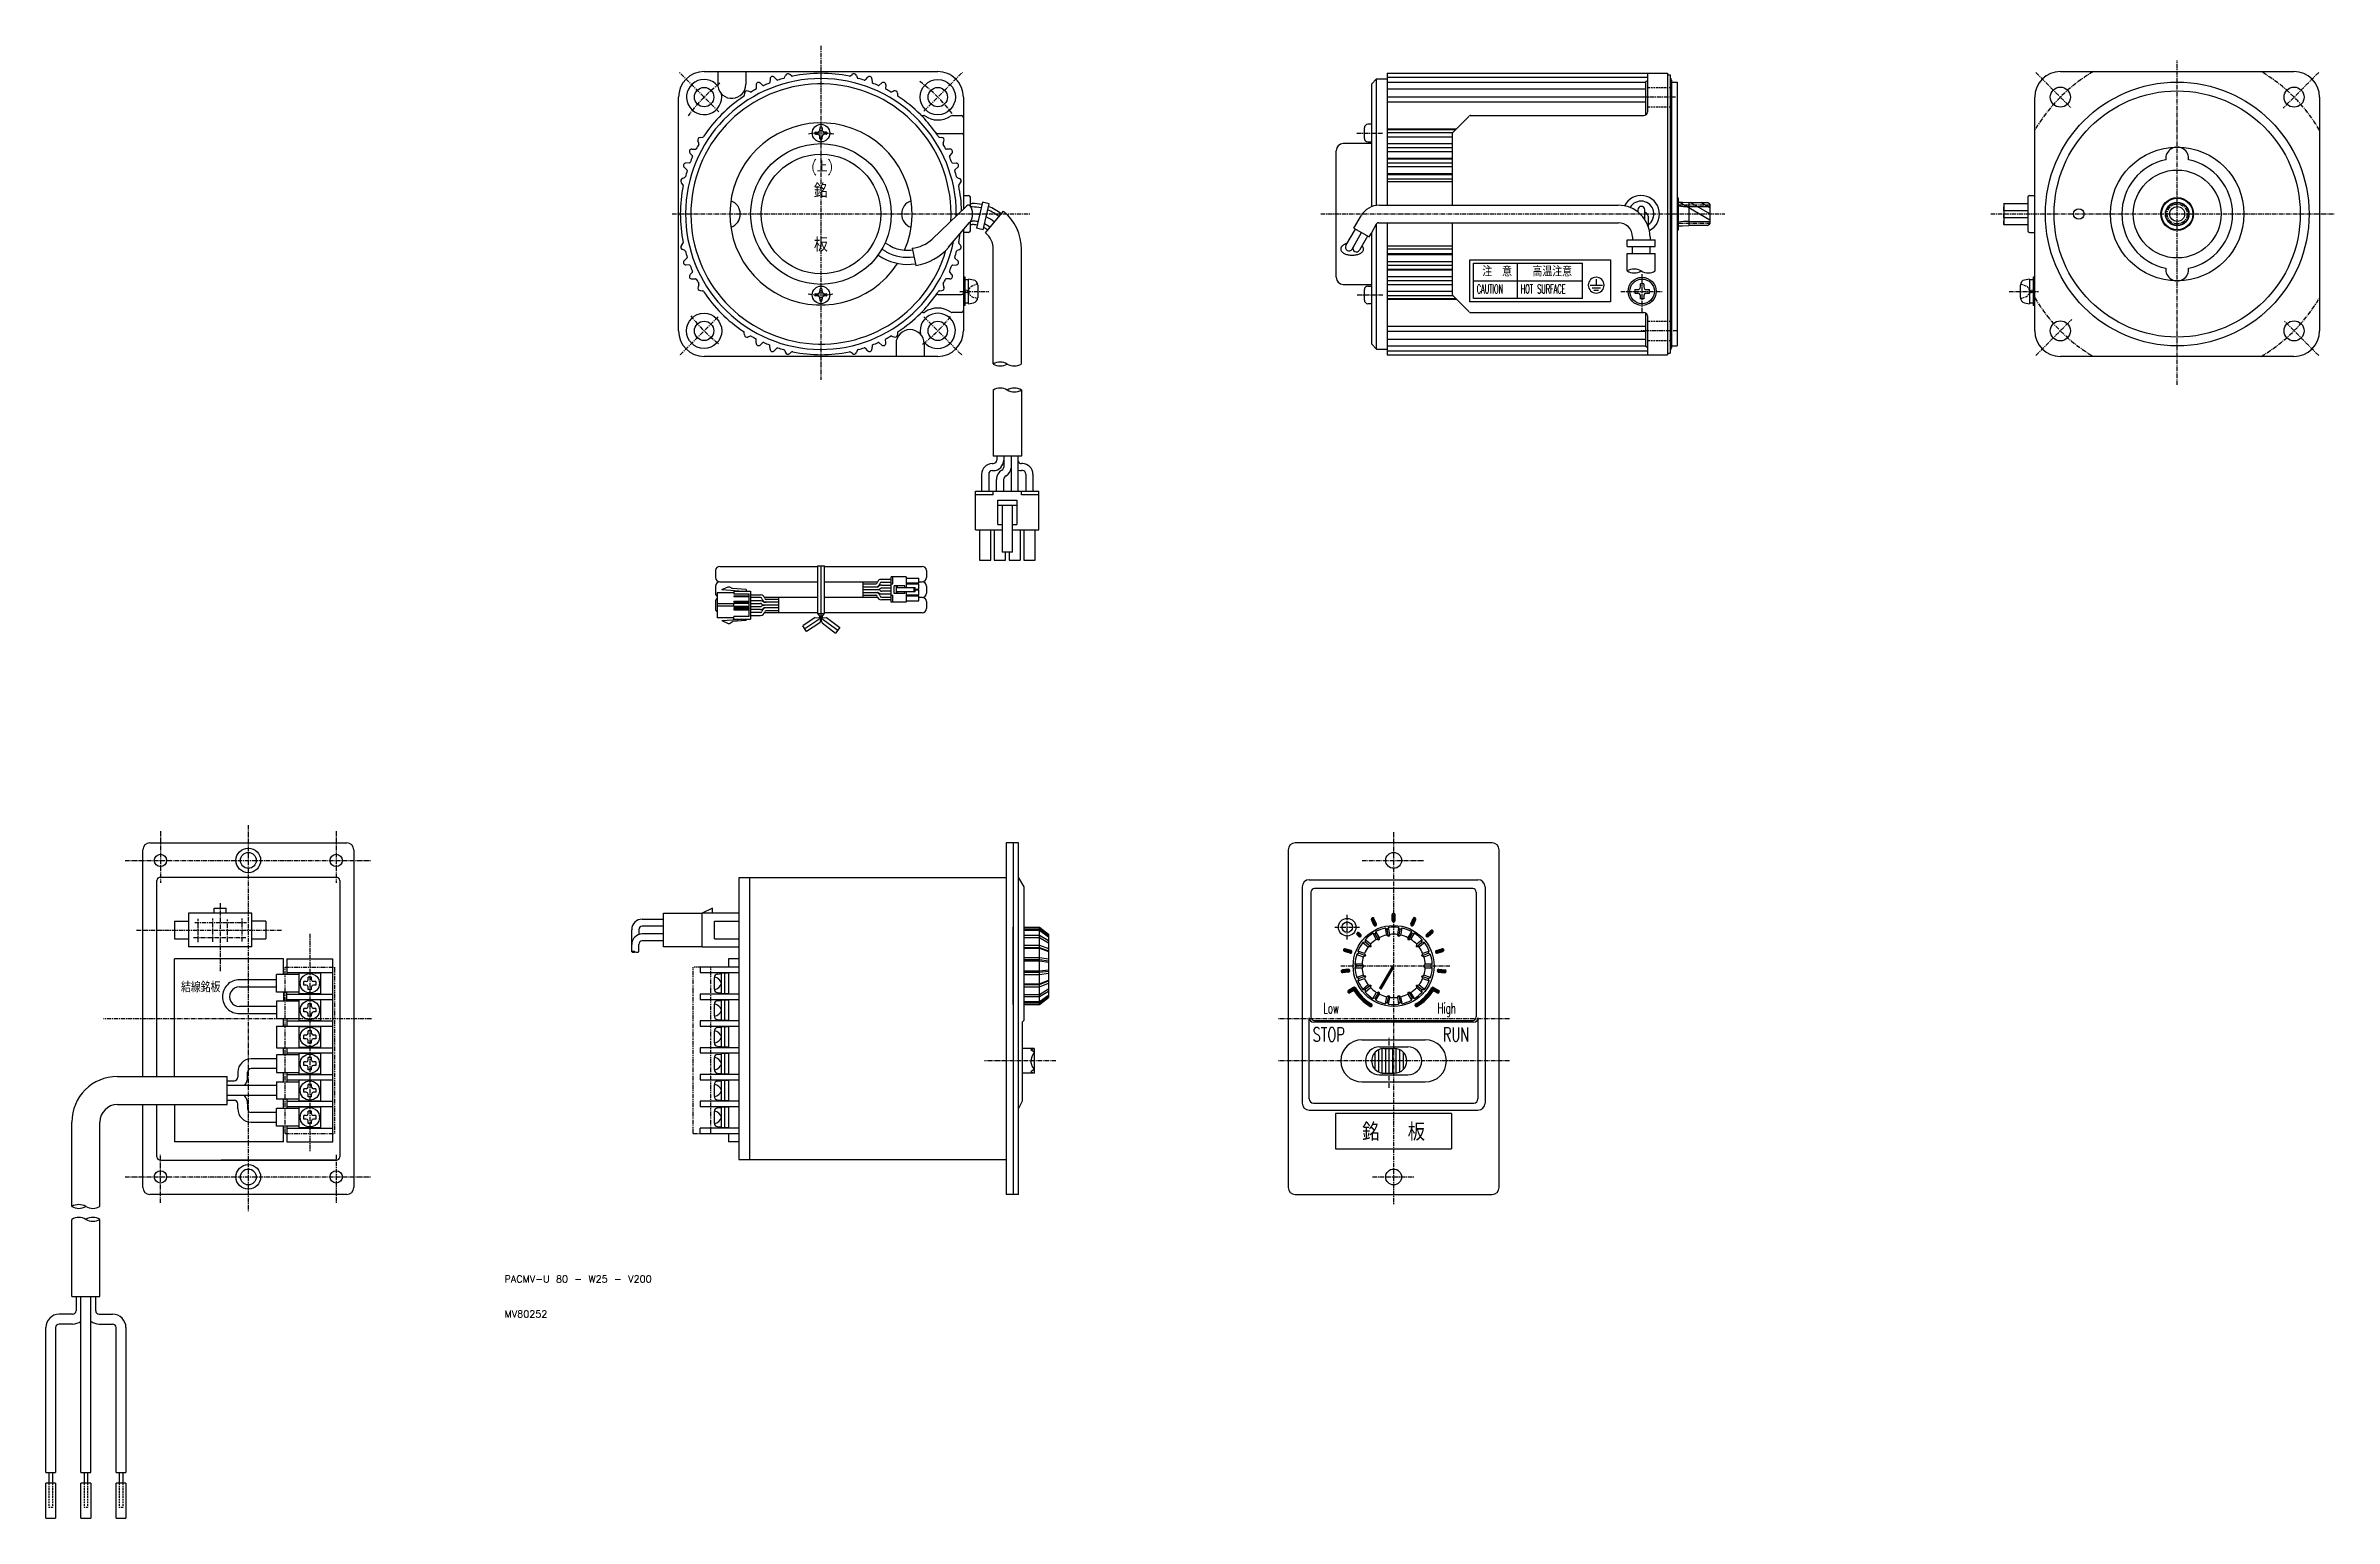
# Model space of a CAD drawing. Extents: x -120 to 530, y -47 to 372.
import ezdxf
from ezdxf.enums import TextEntityAlignment as Align

# ---------------------------------------------------------------- set-up
doc = ezdxf.new("R2010")
doc.units = 0
for name, pattern in [('CENTER', [2, 1.25, -0.25, 0.25, -0.25]), ('DASHED', [0.75, 0.5, -0.25]), ('PHANTOM', [2.5, 1.25, -0.25, 0.25, -0.25, 0.25, -0.25])]:
    doc.linetypes.add(name, pattern=pattern)
doc.layers.get('0').update_dxf_attribs({"linetype": 'CONTINUOUS'})
doc.layers.add('CENTER', color=1, linetype='CENTER')
doc.styles.get("Standard").update_dxf_attribs({"font": 'txt.shx', "bigfont": 'bigfont.shx'})
doc.styles.add('STANDARD2', font='txt.shx')

msp = doc.modelspace()

# ---------------------------------------------------------------- texts
at = {"color": 3, "linetype": 'CONTINUOUS'}
for s, height, width, p in [('(上)', 3, 0.9, (97.24, 335.8)), ('銘  ', 4, 0.9, (97.96, 328.41)), ('板', 4, 0.9, (98.01, 313.08)), ('注\u3000意', 2.5, 0.9, (288.1, 306.09)), ('高温注意', 2.5, 0.9, (302.37, 306.07)), ('CAUTION', 2.5, 0.54, (286.52, 301.22)), ('HOT SURFACE', 2.5, 0.54, (299.04, 301.24)), ('結線銘板', 3, 0.810596, (-81.99, 102.48)), ('Low', 3, 0.6, (242.87, 96.5)), ('High', 3, 0.6, (275.37, 96.5)), ('STOP', 4, 0.675, (239.87, 88.5)), ('RUN', 4, 0.675, (276.87, 88.5))]:
    msp.add_text(s, height=height, dxfattribs=dict(at, width=width)).set_placement(p)
at = {"color": 3, "linetype": 'CONTINUOUS', "width": 0.9}
msp.add_text('銘  板', height=5, dxfattribs=at).set_placement((262.87, 62.78), align=Align.MIDDLE_CENTER)
at = {"color": 7, "linetype": 'CONTINUOUS', "style": 'STANDARD2'}
for s, p in [('PACMV-U 80 - W25 - V200', (10, 20)), ('MV80252', (10, 10))]:
    msp.add_text(s, height=2, dxfattribs=at).set_placement(p)

# ---------------------------------------------------------------- linework, layer by layer
at = {"color": 7, "linetype": 'CONTINUOUS'}
for p, q in [((66.8, 364.3), (70.65, 364.3)), ((70.65, 364.3), (133.2, 364.3)), ((70.65, 364.3), (70.65, 360.68)), ((70.65, 360.68), (70.65, 360.68)), ((70.65, 360.68), (70.65, 360.68)), ((78.24, 358.12), (78.19, 357.51)), ((78.65, 364.3), (78.65, 360.68)), ((79.87, 358.54), (79.29, 358.77)), ((81.54, 360.48), (81.61, 359.46)), ((83.5, 360.37), (82.71, 361.05)), ((85.52, 362.26), (85.47, 361.19)), ((86.73, 362.7), (87.46, 361.91)), ((89.67, 362.6), (89.92, 363.18)), ((91.59, 363.06), (91.11, 363.47)), ((108.41, 363.06), (108.89, 363.45)), ((110.08, 363.17), (110.33, 362.6)), ((113.27, 362.7), (112.54, 361.91)), ((114.48, 362.26), (114.53, 361.19)), ((117.29, 361.05), (116.5, 360.37)), ((118.45, 360.48), (118.39, 359.46)), ((120.13, 358.54), (120.76, 358.79)), ((121.76, 358.18), (121.81, 357.51)), ((258.05, 362.2), (256.55, 360.7)), ((256.55, 360.7), (256.55, 325.85)), ((258.05, 362.2), (261.05, 362.2)), ((258.05, 326.25), (258.05, 362.2)), ((261.05, 363.8), (340.75, 363.8)), ((261.05, 363.8), (261.05, 326.3)), ((261.05, 362.7), (335.05, 362.7)), ((261.05, 361.29), (334.55, 361.29)), ((261.05, 359.41), (334.55, 359.41)), ((334.55, 361.27), (334.55, 351.93)), ((334.85, 361.57), (335.05, 361.57)), ((335.05, 363.8), (335.05, 352.8)), ((340.75, 363.8), (340.75, 283.8)), ((340.75, 363.4), (341.55, 363.4)), ((341.55, 363.4), (341.55, 284.2)), ((341.95, 361.9), (341.95, 361.3)), ((341.95, 361.3), (341.95, 285.7)), ((341.95, 361.3), (343.55, 361.3)), ((343.55, 361.3), (343.55, 286.3)), ((452.53, 364.3), (518.93, 364.3)), ((59.5, 290.6), (59.5, 357)), ((128.98, 351.8), (129.22, 351.8)), ((137.4, 351.8), (140, 351.8)), ((140.5, 357), (140.5, 325.2)), ((261.05, 357.09), (334.55, 357.09)), ((261.05, 355.65), (334.55, 355.65)), ((279.7, 346.95), (284.4, 351.65)), ((284.76, 351.8), (334.05, 351.8)), ((445.23, 290.6), (445.23, 357)), ((526.23, 357), (526.23, 290.6)), ((65.62, 345.56), (66.29, 345.61)), ((98.5, 347.1), (98.9, 347.1)), ((98.5, 346.5), (98.9, 346.5)), ((99.7, 348.3), (99.7, 347.9)), ((99.7, 345.3), (99.7, 345.7)), ((100.3, 348.3), (100.3, 347.9)), ((100.3, 345.3), (100.3, 345.7)), ((101.5, 347.1), (101.1, 347.1)), ((101.5, 346.5), (101.1, 346.5)), ((133.31, 346.7), (140, 346.7)), ((133.71, 345.61), (134.32, 345.56)), ((254.55, 345.3), (254.55, 348.3)), ((256.55, 349.3), (255.55, 349.3)), ((261.05, 348.01), (280.76, 348.01)), ((261.05, 347.85), (280.6, 347.85)), ((261.05, 346.93), (279.68, 346.93)), ((261.05, 345.72), (279.55, 345.72)), ((279.55, 346.59), (279.55, 326.3)), ((280.76, 348.01), (280.76, 348.01)), ((63.44, 340.3), (62.8, 341.04)), ((63.32, 342.26), (64.34, 342.19)), ((65.26, 343.94), (65.01, 344.56)), ((134.74, 343.93), (134.97, 344.51)), ((136.68, 342.26), (135.66, 342.19)), ((137.25, 341.09), (136.56, 340.3)), ((246.55, 305.8), (246.55, 341.8)), ((256.55, 343.8), (248.55, 343.8)), ((255.55, 344.3), (256.55, 344.3)), ((261.05, 343.86), (279.55, 343.86)), ((261.05, 342.73), (279.55, 342.73)), ((261.05, 341.61), (279.55, 341.61)), ((261.05, 339.66), (279.55, 339.66)), ((261.05, 339.52), (279.55, 339.52)), ((60.74, 332.21), (60.35, 332.69)), ((61.2, 334.13), (60.63, 333.89)), ((61.1, 337.07), (61.89, 336.34)), ((62.61, 338.33), (61.54, 338.28)), ((137.39, 338.33), (138.46, 338.28)), ((138.11, 336.34), (138.9, 337.07)), ((138.8, 334.13), (139.42, 333.87)), ((139.69, 332.73), (139.26, 332.21)), ((261.05, 338.32), (279.55, 338.32)), ((261.05, 337.3), (279.55, 337.3)), ((261.05, 335.28), (279.55, 335.28)), ((261.05, 334.99), (279.55, 334.99)), ((261.05, 333.76), (279.55, 333.76)), ((261.05, 333.01), (279.55, 333.01)), ((141.29, 325.92), (131.65, 316.65)), ((140.5, 329.05), (142, 329.05)), ((142.5, 326.8), (142.5, 328.55)), ((142.5, 326.8), (143, 326.8)), ((142.5, 326), (142.5, 326.8)), ((143, 325.8), (142.65, 325.8)), ((145.91, 327.17), (144.23, 319.78)), ((147.86, 326.72), (145.91, 327.17)), ((146.18, 319.34), (147.86, 326.72)), ((258.82, 326.3), (326.71, 326.3)), ((343.55, 328.45), (343.85, 328.28)), ((343.85, 319.32), (343.85, 328.28)), ((343.85, 327.15), (345.08, 327.15)), ((345.08, 327.15), (346.85, 327.05)), ((346.85, 327.05), (352.15, 327.05)), ((346.85, 327.05), (346.85, 320.55)), ((352.85, 326.64), (352.15, 327.05)), ((352.85, 326.64), (352.85, 320.96)), ((436.43, 326.8), (443.23, 326.8)), ((443.23, 328.55), (443.23, 319.05)), ((443.73, 329.05), (445.23, 329.05)), ((136.32, 314.37), (142.21, 321.37)), ((140.5, 319.34), (140.5, 290.6)), ((142.5, 319.05), (142.5, 321.6)), ((142.5, 320.8), (143, 320.8)), ((142.65, 321.8), (143, 321.8)), ((146.18, 319.34), (144.23, 319.78)), ((146.83, 318.42), (151.93, 324.58)), ((249.3, 314.81), (252.03, 319.53)), ((251.59, 319.78), (253.63, 323.3)), ((251.59, 319.78), (255.92, 317.28)), ((256.55, 318.36), (258.05, 320.96)), ((258.05, 320.96), (258.11, 321.06)), ((258.05, 285.4), (258.05, 320.96)), ((258.54, 321.31), (326.8, 321.31)), ((261.05, 321.31), (261.05, 283.8)), ((279.55, 321.31), (279.55, 301.01)), ((332.3, 324.97), (332.3, 324.42)), ((334.3, 322.28), (334.3, 324.97)), ((335.3, 323.18), (335.3, 320.26)), ((343.55, 319.15), (343.85, 319.32)), ((343.85, 320.45), (345.08, 320.45)), ((345.08, 320.45), (346.85, 320.55)), ((352.15, 320.55), (346.85, 320.55)), ((352.15, 320.55), (352.85, 320.96)), ((436.43, 324.8), (443.23, 324.8)), ((436.43, 322.8), (443.23, 322.8)), ((436.43, 320.8), (443.23, 320.8)), ((60.3, 314.87), (60.74, 315.39)), ((61.2, 313.47), (60.58, 313.73)), ((117.32, 313.8), (118.55, 313.09)), ((118.23, 315.58), (119.55, 314.82)), ((125.91, 314.08), (126.96, 309.19)), ((138.8, 313.47), (139.36, 313.72)), ((139.26, 315.39), (139.65, 314.91)), ((142, 318.55), (140.5, 318.55)), ((149, 281.15), (149, 313.8)), ((157, 281.15), (157, 313.8)), ((251.04, 313.81), (253.76, 318.53)), ((255.49, 317.53), (253.16, 313.5)), ((255.92, 317.28), (256.55, 318.36)), ((256.55, 318.36), (256.55, 286.9)), ((261.05, 314.75), (279.55, 314.75)), ((261.05, 313.87), (279.55, 313.87)), ((261.05, 312.61), (279.55, 312.61)), ((329.3, 316.42), (337.3, 316.42)), ((329.3, 314.58), (329.3, 316.42)), ((329.3, 314.58), (337.3, 314.58)), ((329.3, 312.58), (337.3, 312.58)), ((329.3, 307.61), (329.3, 312.58)), ((330.8, 317.3), (330.8, 316.42)), ((330.8, 312.58), (330.8, 314.58)), ((335.8, 317.3), (335.8, 316.42)), ((335.8, 312.58), (335.8, 314.58)), ((337.3, 314.58), (337.3, 316.42)), ((337.3, 307.61), (337.3, 312.58)), ((443.73, 318.55), (445.23, 318.55)), ((61.89, 311.26), (61.1, 310.53)), ((62.61, 309.27), (61.54, 309.32)), ((63.44, 307.3), (62.8, 306.56)), ((116.23, 312.12), (117.55, 311.36)), ((136.56, 307.3), (137.25, 306.51)), ((137.39, 309.27), (138.46, 309.32)), ((138.11, 311.26), (138.9, 310.53)), ((261.05, 312.32), (279.55, 312.32)), ((261.05, 310.3), (279.55, 310.3)), ((261.05, 309.28), (279.55, 309.28)), ((261.05, 308.08), (279.55, 308.08)), ((261.05, 307.94), (279.55, 307.94)), ((261.05, 305.99), (279.55, 305.99)), ((284.55, 310.8), (324.55, 310.8)), ((284.55, 298.8), (284.55, 310.8)), ((285.55, 309.8), (316.55, 309.8)), ((285.55, 299.8), (285.55, 309.8)), ((316.55, 299.8), (316.55, 309.8)), ((324.55, 310.8), (324.55, 298.8)), ((63.32, 305.35), (64.34, 305.41)), ((65.26, 303.67), (65.03, 303.1)), ((65.68, 302.05), (66.29, 301.99)), ((98.5, 301.1), (98.9, 301.1)), ((98.9, 300.5), (98.5, 300.5)), ((99.7, 302.3), (99.7, 301.9)), ((99.7, 299.7), (99.7, 299.3)), ((100.3, 301.9), (100.3, 302.3)), ((100.3, 299.3), (100.3, 299.7)), ((101.1, 301.1), (101.5, 301.1)), ((101.5, 300.5), (101.1, 300.5)), ((133.31, 300.9), (140, 300.9)), ((133.71, 301.99), (134.38, 302.04)), ((134.74, 303.67), (134.99, 303.04)), ((136.68, 305.35), (135.66, 305.41)), ((141, 305.8), (140.5, 305.8)), ((141, 297.8), (141, 305.8)), ((141, 305.18), (142, 305.18)), ((141, 301.34), (141, 305.12)), ((141, 302.25), (142, 302.06)), ((141, 301.54), (142, 301.35)), ((142, 298.3), (142, 305.3)), ((143.38, 305.03), (142, 305.3)), ((144.6, 303.56), (144.6, 300.04)), ((248.55, 303.8), (256.55, 303.8)), ((254.55, 299.3), (254.55, 302.3)), ((255.55, 303.3), (256.55, 303.3)), ((261.05, 304.87), (279.55, 304.87)), ((261.05, 303.74), (279.55, 303.74)), ((261.05, 301.89), (279.55, 301.89)), ((261.05, 300.67), (279.68, 300.67)), ((261.05, 299.73), (280.62, 299.73)), ((261.05, 299.59), (280.76, 299.59)), ((284.4, 295.95), (279.69, 300.66)), ((316.55, 299.8), (285.55, 299.8)), ((318.75, 303.55), (322.25, 303.55)), ((319.3, 302.85), (321.7, 302.85)), ((319.85, 302.15), (321.15, 302.15)), ((320.5, 305.25), (320.5, 303.55)), ((331.45, 302.3), (332.3, 302.3)), ((331.45, 302.3), (331.45, 301.3)), ((331.45, 301.3), (332.3, 301.3)), ((334.05, 303.9), (333.05, 303.9)), ((333.05, 303.05), (333.05, 303.9)), ((333.05, 299.7), (333.05, 300.55)), ((334.05, 299.7), (333.05, 299.7)), ((334.05, 303.9), (334.05, 303.05)), ((334.05, 300.55), (334.05, 299.7)), ((334.8, 302.3), (335.65, 302.3)), ((334.8, 301.3), (335.65, 301.3)), ((335.65, 301.3), (335.65, 302.3)), ((441.13, 300.04), (441.13, 303.56)), ((443.73, 305.3), (442.35, 305.03)), ((443.73, 305.3), (443.73, 298.3)), ((443.73, 305.18), (444.73, 305.18)), ((443.73, 302.06), (444.73, 302.25)), ((443.73, 301.35), (444.73, 301.54)), ((445.23, 305.8), (444.73, 305.8)), ((444.73, 305.8), (444.73, 297.8)), ((444.73, 305.12), (444.73, 301.34)), ((128.98, 295.8), (129.19, 295.8)), ((140, 295.8), (137.25, 295.8)), ((141, 297.8), (140.5, 297.8)), ((142, 298.43), (141, 298.43)), ((142, 298.3), (143.38, 298.57)), ((256.55, 298.3), (255.55, 298.3)), ((324.55, 298.8), (284.55, 298.8)), ((284.76, 295.8), (334.05, 295.8)), ((334.55, 295.67), (334.55, 286.33)), ((335.05, 294.8), (335.05, 283.8)), ((442.35, 298.57), (443.73, 298.3)), ((444.73, 298.43), (443.73, 298.43)), ((445.23, 297.8), (444.73, 297.8)), ((78.24, 289.42), (78.19, 290.04)), ((79.82, 289.04), (79.24, 288.81)), ((81.54, 287.12), (81.61, 288.15)), ((82.7, 286.55), (83.5, 287.24)), ((85.52, 285.34), (85.47, 286.41)), ((114.53, 286.41), (114.48, 285.34)), ((116.5, 287.24), (117.29, 286.55)), ((118.45, 287.12), (118.39, 288.15)), ((120.13, 289.06), (120.7, 288.83)), ((121.35, 286.92), (121.35, 283.3)), ((121.81, 290.09), (121.76, 289.48)), ((129.35, 286.92), (129.35, 283.3)), ((256.55, 286.9), (258.05, 285.4)), ((261.05, 291.95), (334.55, 291.95)), ((261.05, 290.51), (334.55, 290.51)), ((261.05, 288.19), (334.55, 288.19)), ((133.2, 283.3), (66.8, 283.3)), ((87.46, 285.69), (86.73, 284.9)), ((89.69, 284.96), (89.91, 284.44)), ((91.55, 284.51), (91.11, 284.15)), ((108.93, 284.11), (108.41, 284.54)), ((110.33, 285), (110.07, 284.38)), ((112.54, 285.69), (113.27, 284.9)), ((258.05, 285.4), (261.05, 285.4)), ((261.05, 286.31), (334.55, 286.31)), ((261.05, 284.9), (335.05, 284.9)), ((261.05, 283.8), (340.75, 283.8)), ((334.85, 286.03), (335.05, 286.03)), ((340.75, 284.2), (341.55, 284.2)), ((341.95, 286.3), (343.55, 286.3)), ((518.93, 283.3), (452.53, 283.3)), ((149, 273.76), (149, 254.97)), ((157, 273.76), (157, 254.97)), ((157, 254.97), (149, 254.97)), ((150, 254.97), (150, 253.83)), ((152, 254.97), (152, 251.83)), ((154.1, 254.97), (154.1, 244.97)), ((156.1, 244.97), (156.1, 254.97)), ((145.7, 249.83), (145.7, 244.97)), ((147.7, 249.83), (147.7, 244.97)), ((148.7, 252.83), (149, 252.83)), ((148.7, 250.83), (149, 250.83)), ((149.9, 244.97), (149.9, 248.31)), ((151.9, 247.76), (151.9, 244.97)), ((157.3, 252.83), (157, 252.83)), ((157.3, 250.83), (157, 250.83)), ((158.3, 249.83), (158.3, 244.97)), ((160.3, 249.83), (160.3, 244.97)), ((144, 244.97), (162, 244.97)), ((144, 233.97), (144, 244.97)), ((149, 243.97), (144, 243.97)), ((149, 243.97), (149, 244.97)), ((150.3, 242.47), (155.7, 242.47)), ((150.3, 235.47), (150.3, 242.47)), ((150.3, 240.97), (155.7, 240.97)), ((151.5, 240.97), (151.5, 227.67)), ((154.5, 227.67), (154.5, 240.97)), ((155.7, 242.47), (155.7, 235.47)), ((157, 243.97), (157, 244.97)), ((162, 243.97), (157, 243.97)), ((162, 233.97), (162, 244.97)), ((150.3, 235.47), (151.5, 235.47)), ((154.5, 235.47), (155.7, 235.47)), ((144, 233.97), (151.5, 233.97)), ((145.1, 233.97), (145.1, 225.37)), ((148.3, 225.37), (148.3, 233.97)), ((149.3, 233.97), (149.3, 225.37)), ((154.5, 233.97), (162, 233.97)), ((156.7, 233.97), (156.7, 225.37)), ((157.7, 233.97), (157.7, 225.37)), ((160.9, 225.37), (160.9, 233.97)), ((70, 222.4), (70, 220.4)), ((71.2, 223.6), (99, 223.6)), ((99, 223.8), (99, 210.2)), ((99, 223.8), (101, 223.8)), ((100, 223.8), (100, 209)), ((101, 210.2), (101, 223.8)), ((101, 223.6), (128.8, 223.6)), ((130, 222.4), (130, 220.4)), ((145.1, 225.37), (148.3, 225.37)), ((149.3, 225.37), (152.5, 225.37)), ((154.5, 227.67), (151.5, 227.67)), ((152.5, 225.37), (152.5, 227.67)), ((153.5, 227.67), (153.5, 225.37)), ((153.5, 225.37), (156.7, 225.37)), ((157.7, 225.37), (160.9, 225.37)), ((70, 218), (70, 216)), ((70.44, 216.2), (75.24, 216.2)), ((70.44, 216.2), (70.44, 209)), ((71.2, 219.2), (99, 219.2)), ((71.8, 217), (73.6, 217.8)), ((71.8, 217), (77.92, 216.6)), ((73.6, 217.8), (74, 217.8)), ((74, 217.8), (74.8, 217.29)), ((78.72, 217.03), (74.8, 217.29)), ((75.24, 216.6), (80, 216.6)), ((75.24, 216.6), (75.24, 215.8)), ((75.24, 215.8), (79.6, 215.8)), ((75.24, 215.22), (79.6, 215.22)), ((75.24, 215.22), (75.24, 215.02)), ((75.24, 215.02), (79.6, 215.02)), ((78.72, 217.03), (78.72, 216.6)), ((79.6, 209.4), (79.6, 215.8)), ((80, 216.6), (80, 208.6)), ((80, 215.52), (82.82, 215.52)), ((99, 214.8), (83.92, 214.8)), ((88, 210.4), (88, 214.8)), ((101, 219.2), (116.08, 219.2)), ((116.08, 214.8), (101, 214.8)), ((112, 214.8), (112, 219.2)), ((112, 218.6), (115.6, 218.6)), ((112, 217.8), (116.1, 217.8)), ((112, 217), (116.1, 217)), ((112, 217), (116.1, 217)), ((112, 216.2), (116.1, 216.2)), ((112, 215.4), (115.6, 215.4)), ((120, 219.92), (117.18, 219.92)), ((117.2, 219.12), (120, 219.12)), ((117.2, 218.24), (120, 218.24)), ((120, 217.44), (117.2, 217.44)), ((120, 216.56), (117.2, 216.56)), ((117.2, 215.76), (120, 215.76)), ((117.2, 214.88), (120, 214.88)), ((120, 213.4), (120, 220.6)), ((124.24, 220.6), (120, 220.6)), ((120, 218.6), (120.4, 218.6)), ((120, 215.4), (120.4, 215.4)), ((120.4, 218.6), (120.4, 220.6)), ((120.4, 213.4), (120.4, 215.4)), ((120.84, 215.92), (120.84, 218.08)), ((123.84, 218.08), (120.84, 218.08)), ((123.84, 215.92), (120.84, 215.92)), ((121.44, 215.92), (121.44, 218.08)), ((121.44, 217.6), (126.76, 217.6)), ((126.76, 216.4), (121.44, 216.4)), ((121.76, 217.6), (121.76, 218.08)), ((121.76, 215.92), (121.76, 216.4)), ((123.84, 217.6), (123.84, 218.08)), ((123.84, 215.92), (123.84, 216.4)), ((124.24, 220.6), (124.24, 217.6)), ((124.24, 220.22), (127.84, 220.22)), ((127.84, 218.82), (124.24, 218.82)), ((127.84, 218.54), (124.24, 218.54)), ((124.24, 216.4), (124.24, 213.4)), ((127.84, 215.46), (124.24, 215.46)), ((127.84, 215.18), (124.24, 215.18)), ((126.48, 216.4), (126.48, 217.6)), ((126.76, 216.4), (126.76, 217.6)), ((126.76, 217.14), (127.84, 217.14)), ((127.84, 216.86), (126.76, 216.86)), ((127.84, 218.82), (127.84, 220.22)), ((127.84, 219.2), (128.8, 219.2)), ((127.84, 217.14), (127.84, 218.54)), ((127.84, 215.46), (127.84, 216.86)), ((127.84, 213.78), (127.84, 215.18)), ((128.8, 214.8), (127.84, 214.8)), ((130, 218), (130, 216)), ((70, 213.6), (70, 211.6)), ((75.24, 212.92), (70.44, 212.92)), ((75.24, 212.28), (70.44, 212.28)), ((75.24, 209), (70.44, 209)), ((71.8, 208.2), (77.92, 208.6)), ((75.24, 213.74), (75.24, 213.54)), ((75.24, 213.74), (79.6, 213.74)), ((75.24, 213.54), (79.6, 213.54)), ((75.24, 213.34), (75.24, 213.14)), ((75.24, 213.34), (79.6, 213.34)), ((75.24, 213.14), (79.6, 213.14)), ((75.24, 212.28), (75.24, 212.92)), ((75.24, 212.26), (79.6, 212.26)), ((75.24, 212.26), (75.24, 212.06)), ((75.24, 212.06), (79.6, 212.06)), ((75.24, 211.86), (75.24, 211.66)), ((75.24, 211.86), (79.6, 211.86)), ((75.24, 211.66), (79.6, 211.66)), ((75.24, 211.46), (75.24, 211.26)), ((75.24, 211.46), (79.6, 211.46)), ((75.24, 211.26), (79.6, 211.26)), ((79.6, 209.4), (75.24, 209.4)), ((75.24, 208.6), (75.24, 209.4)), ((75.24, 208.6), (80, 208.6)), ((78.72, 208.17), (78.72, 208.6)), ((82.8, 214.72), (80, 214.72)), ((82.8, 213.84), (80, 213.84)), ((80, 213.04), (82.8, 213.04)), ((80, 212.16), (82.8, 212.16)), ((82.8, 211.36), (80, 211.36)), ((82.8, 210.48), (80, 210.48)), ((80, 209.68), (82.82, 209.68)), ((88, 213.4), (83.9, 213.4)), ((88, 212.6), (83.9, 212.6)), ((88, 212.6), (83.9, 212.6)), ((88, 211.8), (83.9, 211.8)), ((99, 210.4), (83.92, 210.4)), ((88, 214.2), (84.4, 214.2)), ((88, 211), (84.4, 211)), ((98.35, 209.1), (94.82, 206.74)), ((95.37, 205.91), (100, 209)), ((98.35, 209.1), (100, 209)), ((99, 210.2), (101, 210.2)), ((99, 210.2), (100, 209)), ((99.6, 209.48), (99.6, 209.03)), ((100, 209), (99.64, 207.56)), ((100, 209), (101, 210.2)), ((100, 209), (101.6, 209.05)), ((100, 209), (104.78, 205.43)), ((100.32, 207.51), (100, 209)), ((100.4, 209.01), (100.4, 209.48)), ((128.8, 210.4), (101, 210.4)), ((101.6, 209.05), (105.38, 206.23)), ((120, 214.08), (117.18, 214.08)), ((124.24, 213.4), (120, 213.4)), ((124.24, 213.78), (127.84, 213.78)), ((130, 213.6), (130, 211.6)), ((71.8, 208.2), (73.6, 207.4)), ((73.6, 207.4), (74, 207.4)), ((74, 207.4), (74.8, 207.92)), ((78.72, 208.17), (74.8, 207.92)), ((95.93, 205.08), (94.82, 206.74)), ((99.64, 207.56), (95.93, 205.08)), ((100.32, 207.51), (104.18, 204.63)), ((105.38, 206.23), (104.18, 204.63)), ((-90.87, 145), (-34.87, 145)), ((156.18, 145), (152.68, 145)), ((152.68, 145), (152.68, 45)), ((154.68, 145), (154.68, 45)), ((156.18, 45), (156.18, 145)), ((290.87, 145), (234.87, 145)), ((-92.87, 78.57), (-92.87, 143)), ((-32.87, 143), (-32.87, 47)), ((232.87, 143), (232.87, 47)), ((292.87, 47), (292.87, 143)), ((-88.87, 78.57), (-88.87, 134.25)), ((-87.87, 135.25), (-37.87, 135.25)), ((-36.87, 134.25), (-36.87, 55.75)), ((152.68, 135), (76.68, 135)), ((76.68, 135), (76.68, 55)), ((79.68, 135), (79.68, 55)), ((156.18, 135), (157.68, 132.5)), ((157.68, 132.5), (157.68, 94.5)), ((236.87, 132.5), (236.87, 71)), ((238.87, 134.5), (286.87, 134.5)), ((239.37, 131), (239.37, 95.5)), ((285.37, 132), (240.37, 132)), ((286.37, 131), (286.37, 95.5)), ((288.87, 132.5), (288.87, 71)), ((-61.87, 125), (-79.87, 125)), ((-79.87, 125), (-79.87, 115.4)), ((-72.57, 125), (-72.57, 126.4)), ((-72.57, 126.4), (-69.17, 126.4)), ((-69.17, 125), (-69.17, 126.4)), ((-61.87, 115.4), (-61.87, 125)), ((55.18, 125), (66.18, 125)), ((55.18, 115.4), (55.18, 125)), ((69.18, 126.4), (66.18, 125)), ((76.68, 125), (66.18, 125)), ((66.18, 115.4), (66.18, 125)), ((69.18, 125), (69.18, 126.4)), ((256.54, 123.24), (257.02, 123.73)), ((262.47, 124.67), (263.11, 124.92)), ((262.47, 124.35), (263.27, 124.65)), ((262.47, 122.9), (262.47, 124.6)), ((262.47, 124.02), (263.27, 124.33)), ((262.47, 123.7), (263.27, 124.01)), ((262.47, 123.38), (263.27, 123.69)), ((263.27, 122.9), (263.27, 124.6)), ((-83.87, 122.7), (-83.87, 117.7)), ((-83.87, 122.7), (-79.87, 122.7)), ((-83.87, 117.7), (-79.87, 117.7)), ((-57.87, 122.7), (-61.87, 122.7)), ((-61.87, 117.7), (-57.87, 117.7)), ((-57.87, 122.7), (-57.87, 117.7)), ((46.18, 114.01), (46.18, 120.3)), ((48.18, 120.3), (48.18, 118.93)), ((49.18, 123.3), (55.18, 123.3)), ((55.18, 121.3), (49.18, 121.3)), ((55.18, 119.1), (49.18, 119.1)), ((69.68, 122.7), (76.68, 122.7)), ((69.68, 117.7), (69.68, 122.7)), ((69.68, 117.7), (76.68, 117.7)), ((154.68, 99), (154.68, 121)), ((157.68, 121), (162.18, 121)), ((157.68, 120.5), (162.18, 120.5)), ((157.68, 120.16), (162.18, 120.16)), ((157.68, 118.74), (162.18, 118.74)), ((157.68, 118.1), (162.18, 118.1)), ((162.18, 121), (164.68, 119)), ((162.18, 99), (162.18, 121)), ((162.18, 120.5), (164.68, 118.62)), ((162.18, 120.16), (164.68, 118.27)), ((162.18, 118.74), (164.68, 117.21)), ((162.18, 118.1), (164.68, 116.56)), ((164.68, 119), (164.68, 101)), ((252.36, 119.08), (252.78, 119.5)), ((252.49, 118.8), (253.01, 118.33)), ((252.5, 118.79), (253.07, 119.36)), ((252.73, 118.59), (253.29, 119.16)), ((252.95, 118.39), (253.52, 118.96)), ((253.03, 119.4), (253.55, 118.93)), ((253.22, 118.24), (253.67, 118.69)), ((254.77, 117.45), (254.82, 116.75)), ((256.3, 116.16), (254.77, 117.45)), ((257.25, 121.62), (256.56, 123.17)), ((256.67, 122.94), (257.27, 123.55)), ((256.8, 122.65), (257.4, 123.26)), ((256.93, 122.36), (257.53, 122.96)), ((256.94, 119.27), (257.94, 117.53)), ((257.62, 119.09), (256.94, 119.27)), ((257.06, 122.06), (257.66, 122.67)), ((257.19, 121.77), (257.79, 122.37)), ((257.98, 121.95), (257.29, 123.5)), ((257.34, 121.5), (257.93, 122.08)), ((257.81, 119.77), (257.62, 119.09)), ((258.62, 117.36), (257.62, 119.09)), ((257.66, 121.39), (258.02, 121.75)), ((258.81, 118.03), (257.81, 119.77)), ((258.62, 117.36), (257.94, 117.53)), ((258.81, 118.03), (258.62, 117.36)), ((260.47, 120.73), (260.81, 118.76)), ((261.04, 120.34), (260.47, 120.73)), ((261.39, 118.37), (260.81, 118.76)), ((261.45, 120.91), (261.04, 120.34)), ((261.39, 118.37), (261.04, 120.34)), ((261.8, 118.94), (261.39, 118.37)), ((261.8, 118.94), (261.45, 120.91)), ((262.47, 123.06), (263.27, 123.37)), ((262.5, 122.75), (263.27, 123.05)), ((262.74, 122.52), (263.21, 122.7)), ((264.28, 120.91), (263.93, 118.94)), ((264.34, 118.37), (263.93, 118.94)), ((264.69, 120.34), (264.28, 120.91)), ((264.34, 118.37), (264.69, 120.34)), ((264.92, 118.76), (264.34, 118.37)), ((265.27, 120.73), (264.69, 120.34)), ((264.92, 118.76), (265.27, 120.73)), ((267.93, 119.77), (266.93, 118.03)), ((267.12, 117.36), (266.93, 118.03)), ((267.12, 117.36), (268.12, 119.09)), ((267.79, 117.53), (267.12, 117.36)), ((267.71, 121.8), (268.54, 121.76)), ((267.75, 121.95), (268.44, 123.5)), ((267.79, 117.53), (268.79, 119.27)), ((267.81, 122.09), (268.67, 122.05)), ((267.84, 121.49), (268.35, 121.46)), ((268.12, 119.09), (267.93, 119.77)), ((267.94, 122.39), (268.8, 122.34)), ((268.07, 122.68), (268.93, 122.64)), ((268.79, 119.27), (268.12, 119.09)), ((268.21, 122.97), (269.06, 122.93)), ((268.34, 123.27), (269.19, 123.22)), ((268.47, 123.56), (269.16, 123.53)), ((268.48, 121.62), (269.17, 123.17)), ((270.96, 117.45), (269.43, 116.16)), ((270.91, 116.75), (270.96, 117.45)), ((272.09, 118.81), (272.83, 118.43)), ((272.09, 118.47), (272.54, 118.24)), ((272.19, 118.93), (273.45, 120.07)), ((272.3, 119.04), (273.07, 118.65)), ((272.54, 119.25), (273.31, 118.86)), ((272.72, 118.33), (273.98, 119.47)), ((272.78, 119.47), (273.55, 119.08)), ((273.02, 119.68), (273.78, 119.29)), ((273.26, 119.9), (274.02, 119.51)), ((273.5, 120.11), (274.11, 119.8)), ((-83.87, 78.57), (-83.87, 112)), ((-52.87, 112), (-83.87, 112)), ((-61.87, 115.4), (-79.87, 115.4)), ((-52.87, 107.55), (-52.87, 112)), ((-51.87, 112), (-51.87, 107.55)), ((-51.87, 112), (-38.87, 112)), ((-38.87, 60), (-38.87, 112)), ((48.18, 114.01), (48.18, 116.1)), ((55.18, 117.1), (49.18, 117.1)), ((66.18, 115.4), (55.18, 115.4)), ((66.18, 115.4), (76.68, 115.4)), ((73.68, 112), (73.68, 109.61)), ((76.68, 112), (73.68, 112)), ((157.68, 115.93), (162.18, 115.93)), ((157.68, 115.25), (162.18, 115.25)), ((157.68, 115.06), (162.18, 115.06)), ((157.68, 112.4), (162.18, 112.4)), ((157.68, 111.82), (162.18, 111.82)), ((157.68, 111.42), (162.18, 111.42)), ((162.18, 115.93), (164.68, 114.93)), ((162.18, 115.25), (164.68, 114.25)), ((162.18, 115.06), (164.68, 114.06)), ((162.18, 112.4), (164.68, 112.05)), ((162.18, 111.82), (164.68, 111.48)), ((162.18, 111.42), (164.68, 111.07)), ((248.79, 114.16), (248.76, 114.84)), ((250.47, 113.61), (248.86, 114.13)), ((249.1, 114.05), (249.05, 114.91)), ((250.72, 114.37), (249.1, 114.89)), ((249.4, 113.95), (249.36, 114.81)), ((249.71, 113.85), (249.67, 114.71)), ((250.02, 113.75), (249.97, 114.61)), ((250.32, 113.66), (250.28, 114.51)), ((250.63, 113.59), (250.58, 114.41)), ((250.92, 113.75), (250.89, 114.26)), ((253, 113.59), (252.37, 113.29)), ((252.37, 113.29), (254.25, 112.6)), ((252.71, 114.23), (253, 113.59)), ((254.59, 113.54), (252.71, 114.23)), ((254.88, 112.91), (253, 113.59)), ((254.82, 116.75), (254.13, 116.68)), ((254.13, 116.68), (255.66, 115.39)), ((254.88, 112.91), (254.25, 112.6)), ((254.59, 113.54), (254.88, 112.91)), ((256.36, 115.46), (254.82, 116.75)), ((256.36, 115.46), (255.66, 115.39)), ((256.3, 116.16), (256.36, 115.46)), ((269.38, 115.46), (270.91, 116.75)), ((269.38, 115.46), (269.43, 116.16)), ((270.07, 115.39), (269.38, 115.46)), ((270.07, 115.39), (271.61, 116.68)), ((270.85, 112.91), (272.73, 113.59)), ((270.85, 112.91), (271.14, 113.54)), ((271.48, 112.6), (270.85, 112.91)), ((271.61, 116.68), (270.91, 116.75)), ((273.02, 114.23), (271.14, 113.54)), ((271.48, 112.6), (273.36, 113.29)), ((272.73, 113.59), (273.02, 114.23)), ((273.36, 113.29), (272.73, 113.59)), ((274.74, 113.99), (275.06, 113.6)), ((274.88, 114.29), (275.4, 113.65)), ((275.01, 114.37), (276.63, 114.89)), ((275.16, 114.42), (275.7, 113.75)), ((275.26, 113.61), (276.88, 114.13)), ((275.47, 114.52), (276.01, 113.85)), ((275.78, 114.62), (276.31, 113.95)), ((276.08, 114.71), (276.62, 114.05)), ((276.39, 114.81), (276.93, 114.15)), ((276.7, 114.91), (277.13, 114.38)), ((-54.87, 106.05), (-65.41, 106.05)), ((-48.37, 107.55), (-54.87, 107.55)), ((-54.87, 102.55), (-54.87, 107.55)), ((-51.87, 108.11), (-38.87, 108.11)), ((-48.37, 102.05), (-48.37, 108.05)), ((-48.37, 108.05), (-42.37, 108.05)), ((-46.37, 105.55), (-47.12, 105.55)), ((-47.12, 104.55), (-47.12, 105.55)), ((-46.37, 104.55), (-47.12, 104.55)), ((-45.87, 106.05), (-45.87, 106.8)), ((-44.87, 106.8), (-45.87, 106.8)), ((-44.87, 106.05), (-44.87, 106.8)), ((-43.62, 105.55), (-44.37, 105.55)), ((-43.62, 104.55), (-44.37, 104.55)), ((-43.62, 105.55), (-43.62, 104.55)), ((-42.37, 108.05), (-42.37, 102.05)), ((76.68, 109.61), (65.68, 109.61)), ((65.68, 109.61), (65.68, 108.11)), ((65.68, 108.11), (76.68, 108.11)), ((69.68, 103.39), (69.68, 106.71)), ((70.6, 107.7), (71.68, 107.8)), ((71.68, 102.19), (71.68, 107.91)), ((73.68, 107.91), (71.68, 107.91)), ((72.68, 102.19), (72.68, 107.91)), ((73.68, 108.11), (73.68, 101.99)), ((157.68, 108.58), (162.18, 108.58)), ((157.68, 108.18), (162.18, 108.18)), ((157.68, 107.6), (162.18, 107.6)), ((157.68, 104.94), (162.18, 104.94)), ((157.68, 104.75), (162.18, 104.75)), ((162.18, 108.58), (164.68, 108.93)), ((162.18, 108.18), (164.68, 108.52)), ((162.18, 107.6), (164.68, 107.95)), ((162.18, 104.94), (164.68, 105.94)), ((162.18, 104.75), (164.68, 105.75)), ((162.18, 104.07), (164.68, 105.07)), ((248.32, 108.08), (248.01, 108.69)), ((248.64, 108.1), (248.25, 108.87)), ((250, 109.05), (248.3, 108.87)), ((250.08, 108.25), (248.39, 108.08)), ((248.96, 108.14), (248.57, 108.9)), ((249.28, 108.17), (248.89, 108.93)), ((249.6, 108.2), (249.21, 108.97)), ((249.92, 108.24), (249.53, 109)), ((250.22, 108.3), (249.85, 109.03)), ((250.43, 108.56), (250.19, 109.02)), ((251.88, 110.5), (252.37, 110)), ((253.88, 110.5), (251.88, 110.5)), ((252.37, 110), (251.88, 109.5)), ((251.88, 109.5), (253.88, 109.5)), ((254.37, 110), (252.37, 110)), ((254.25, 107.4), (252.37, 106.71)), ((252.37, 106.71), (253, 106.41)), ((252.71, 105.77), (254.59, 106.46)), ((253, 106.41), (252.71, 105.77)), ((254.88, 107.09), (253, 106.41)), ((253.88, 110.5), (254.37, 110)), ((254.37, 110), (253.88, 109.5)), ((255.66, 104.61), (254.13, 103.32)), ((254.25, 107.4), (254.88, 107.09)), ((254.88, 107.09), (254.59, 106.46)), ((256.36, 104.54), (254.82, 103.25)), ((255.66, 104.61), (256.36, 104.54)), ((256.36, 104.54), (256.3, 103.84)), ((262.4, 109.69), (258.9, 103.63)), ((259.33, 103.38), (262.83, 109.44)), ((262.83, 109.44), (262.4, 109.69)), ((269.38, 104.54), (270.07, 104.61)), ((269.43, 103.84), (269.38, 104.54)), ((269.38, 104.54), (270.91, 103.25)), ((271.61, 103.32), (270.07, 104.61)), ((270.85, 107.09), (271.48, 107.4)), ((271.14, 106.46), (270.85, 107.09)), ((270.85, 107.09), (272.73, 106.41)), ((271.14, 106.46), (273.02, 105.77)), ((271.37, 110), (271.85, 110.5)), ((271.85, 109.5), (271.37, 110)), ((271.37, 110), (273.37, 110)), ((273.36, 106.71), (271.48, 107.4)), ((273.85, 110.5), (271.85, 110.5)), ((271.85, 109.5), (273.86, 109.5)), ((272.73, 106.41), (273.36, 106.71)), ((273.02, 105.77), (272.73, 106.41)), ((273.37, 110), (273.85, 110.5)), ((273.86, 109.5), (273.37, 110)), ((275.33, 108.82), (275.47, 108.33)), ((275.59, 109.04), (275.8, 108.24)), ((275.65, 108.25), (277.34, 108.08)), ((275.74, 109.05), (277.43, 108.87)), ((275.9, 109.03), (276.12, 108.21)), ((276.22, 109), (276.44, 108.17)), ((276.54, 108.97), (276.76, 108.14)), ((276.86, 108.93), (277.08, 108.1)), ((277.18, 108.9), (277.4, 108.07)), ((277.5, 108.86), (277.67, 108.2)), ((-65.41, 104.05), (-54.87, 104.05)), ((-54.87, 98.43), (-65.41, 98.43)), ((-48.37, 102.55), (-54.87, 102.55)), ((-48.37, 99.93), (-54.87, 99.93)), ((-54.87, 99.93), (-54.87, 94.93)), ((-52.87, 102.55), (-52.87, 99.93)), ((-51.87, 99.93), (-51.87, 102.55)), ((-51.87, 101.99), (-38.87, 101.99)), ((-51.87, 100.49), (-38.87, 100.49)), ((-42.37, 102.05), (-48.37, 102.05)), ((-48.37, 100.43), (-42.37, 100.43)), ((-48.37, 94.43), (-48.37, 100.43)), ((-46.37, 97.93), (-47.12, 97.93)), ((-47.12, 96.93), (-47.12, 97.93)), ((-45.87, 103.3), (-45.87, 104.05)), ((-44.87, 103.3), (-45.87, 103.3)), ((-45.87, 98.43), (-45.87, 99.18)), ((-44.87, 99.18), (-45.87, 99.18)), ((-44.87, 103.3), (-44.87, 104.05)), ((-44.87, 98.43), (-44.87, 99.18)), ((-43.62, 97.93), (-44.37, 97.93)), ((-43.62, 97.93), (-43.62, 96.93)), ((-42.37, 100.43), (-42.37, 94.43)), ((65.68, 101.99), (65.68, 100.49)), ((76.68, 101.99), (65.68, 101.99)), ((65.68, 100.49), (76.68, 100.49)), ((69.68, 95.77), (69.68, 99.09)), ((70.6, 102.4), (71.68, 102.3)), ((70.6, 100.08), (71.68, 100.18)), ((71.68, 102.19), (73.68, 102.19)), ((71.68, 94.57), (71.68, 100.29)), ((73.68, 100.29), (71.68, 100.29)), ((72.68, 94.57), (72.68, 100.29)), ((73.68, 100.49), (73.68, 94.37)), ((157.68, 104.07), (162.18, 104.07)), ((157.68, 101.9), (162.18, 101.9)), ((157.68, 101.26), (162.18, 101.26)), ((157.68, 99.85), (162.18, 99.85)), ((157.68, 99.5), (162.18, 99.5)), ((157.68, 99), (162.18, 99)), ((162.18, 101.9), (164.68, 103.44)), ((162.18, 101.26), (164.68, 102.79)), ((162.18, 99.85), (164.68, 101.73)), ((162.18, 99.5), (164.68, 101.38)), ((162.18, 99), (164.68, 101)), ((249.85, 102.84), (250.1, 103.09)), ((249.9, 102.47), (251.1, 103.67)), ((251.49, 103.9), (250.02, 103.05)), ((250.16, 102.31), (251.79, 103.94)), ((251.55, 103.01), (250.42, 102.35)), ((250.92, 102.64), (252.04, 103.76)), ((251.62, 102.91), (252.2, 103.49)), ((251.78, 102.65), (252.36, 103.23)), ((251.95, 102.4), (252.53, 102.98)), ((252.13, 102.15), (252.7, 102.72)), ((252.31, 101.91), (252.88, 102.48)), ((252.5, 101.67), (253.07, 102.24)), ((252.69, 101.44), (253.26, 102.01)), ((252.89, 101.21), (253.45, 101.78)), ((253.09, 100.99), (253.65, 101.55)), ((253.29, 100.77), (253.86, 101.34)), ((253.5, 100.56), (254.07, 101.12)), ((253.72, 100.35), (254.28, 100.91)), ((253.94, 100.14), (254.51, 100.71)), ((254.13, 103.32), (254.82, 103.25)), ((254.16, 99.94), (254.73, 100.51)), ((254.39, 99.75), (254.96, 100.32)), ((254.63, 99.56), (255.2, 100.13)), ((254.77, 102.55), (256.3, 103.84)), ((254.82, 103.25), (254.77, 102.55)), ((254.87, 99.37), (255.44, 99.95)), ((255.11, 99.2), (255.69, 99.77)), ((255.36, 99.02), (255.94, 99.6)), ((255.62, 98.85), (256.2, 99.43)), ((255.88, 98.69), (256.46, 99.27)), ((256.14, 98.53), (256.71, 99.1)), ((256.47, 98.43), (256.81, 98.77)), ((257.94, 102.47), (256.94, 100.73)), ((256.94, 100.73), (257.62, 100.91)), ((258.62, 102.64), (257.62, 100.91)), ((257.62, 100.91), (257.8, 100.23)), ((257.8, 100.23), (258.81, 101.97)), ((257.94, 102.47), (258.62, 102.64)), ((258.62, 102.64), (258.81, 101.97)), ((259.33, 103.38), (258.9, 103.63)), ((260.81, 101.24), (260.47, 99.27)), ((260.47, 99.27), (261.04, 99.66)), ((260.81, 101.24), (261.39, 101.63)), ((261.39, 101.63), (261.04, 99.66)), ((261.04, 99.66), (261.45, 99.09)), ((261.39, 101.63), (261.8, 101.06)), ((261.45, 99.09), (261.8, 101.06)), ((263.93, 101.06), (264.34, 101.63)), ((263.93, 101.06), (264.28, 99.09)), ((264.28, 99.09), (264.69, 99.66)), ((264.34, 101.63), (264.92, 101.24)), ((264.34, 101.63), (264.69, 99.66)), ((264.69, 99.66), (265.27, 99.27)), ((265.27, 99.27), (264.92, 101.24)), ((266.93, 101.97), (267.12, 102.64)), ((266.93, 101.97), (267.93, 100.23)), ((267.12, 102.64), (267.79, 102.47)), ((267.12, 102.64), (268.12, 100.91)), ((268.79, 100.73), (267.79, 102.47)), ((267.93, 100.23), (268.12, 100.91)), ((268.12, 100.91), (268.79, 100.73)), ((269.26, 98.43), (268.92, 98.77)), ((269.59, 98.53), (269.02, 99.1)), ((269.86, 98.69), (269.27, 99.27)), ((269.43, 103.84), (270.96, 102.55)), ((270.12, 98.85), (269.54, 99.43)), ((270.37, 99.02), (269.79, 99.6)), ((270.62, 99.2), (270.05, 99.77)), ((270.87, 99.37), (270.29, 99.95)), ((271.1, 99.56), (270.53, 100.13)), ((271.34, 99.75), (270.77, 100.32)), ((270.91, 103.25), (271.61, 103.32)), ((270.96, 102.55), (270.91, 103.25)), ((271.57, 99.94), (271, 100.51)), ((271.79, 100.14), (271.23, 100.71)), ((272.01, 100.35), (271.45, 100.91)), ((272.23, 100.56), (271.66, 101.12)), ((272.44, 100.77), (271.87, 101.34)), ((272.65, 100.99), (272.08, 101.55)), ((272.85, 101.21), (272.28, 101.78)), ((273.04, 101.44), (272.48, 102.01)), ((273.24, 101.67), (272.67, 102.24)), ((273.42, 101.91), (272.85, 102.48)), ((273.6, 102.15), (273.03, 102.72)), ((273.78, 102.4), (273.2, 102.98)), ((273.95, 102.65), (273.37, 103.23)), ((274.12, 102.91), (273.54, 103.49)), ((274.81, 102.64), (273.7, 103.76)), ((275.57, 102.31), (273.94, 103.94)), ((274.18, 103.01), (275.31, 102.35)), ((274.24, 103.9), (275.71, 103.05)), ((275.83, 102.47), (274.63, 103.67)), ((275.88, 102.84), (275.64, 103.09)), ((-65.41, 96.43), (-54.87, 96.43)), ((-48.37, 94.93), (-54.87, 94.93)), ((-54.87, 92.87), (-38.87, 92.87)), ((-54.87, 92.87), (-54.87, 86.75)), ((-52.87, 92.87), (-52.87, 94.93)), ((-51.87, 94.93), (-51.87, 92.87)), ((-51.87, 94.37), (-38.87, 94.37)), ((-42.37, 94.43), (-48.37, 94.43)), ((-48.37, 92.81), (-42.37, 92.81)), ((-48.37, 86.81), (-48.37, 92.81)), ((-46.37, 96.93), (-47.12, 96.93)), ((-45.87, 95.68), (-45.87, 96.43)), ((-44.87, 95.68), (-45.87, 95.68)), ((-45.87, 90.81), (-45.87, 91.56)), ((-44.87, 91.56), (-45.87, 91.56)), ((-44.87, 95.68), (-44.87, 96.43)), ((-44.87, 90.81), (-44.87, 91.56)), ((-43.62, 96.93), (-44.37, 96.93)), ((-42.37, 92.81), (-42.37, 86.81)), ((65.68, 94.37), (65.68, 92.87)), ((76.68, 94.37), (65.68, 94.37)), ((65.68, 92.87), (76.68, 92.87)), ((69.68, 88.15), (69.68, 91.47)), ((70.6, 94.78), (71.68, 94.68)), ((70.6, 92.46), (71.68, 92.56)), ((71.68, 94.57), (73.68, 94.57)), ((71.68, 86.95), (71.68, 92.67)), ((73.68, 92.67), (71.68, 92.67)), ((72.68, 86.95), (72.68, 92.67)), ((73.68, 92.87), (73.68, 86.75)), ((76.68, 97), (76.68, 95)), ((157.68, 94.5), (157.18, 94)), ((157.18, 94), (157.18, 71.5)), ((238.87, 72.2), (238.87, 95.2)), ((285.67, 94), (240.07, 94)), ((240.37, 94.5), (285.37, 94.5)), ((286.87, 95.2), (286.87, 72.2)), ((-54.87, 86.75), (-38.87, 86.75)), ((-48.37, 84.69), (-54.87, 84.69)), ((-54.87, 84.69), (-54.87, 79.69)), ((-52.87, 84.69), (-52.87, 86.75)), ((-51.87, 86.75), (-51.87, 84.69)), ((-51.87, 85.25), (-38.87, 85.25)), ((-42.37, 86.81), (-48.37, 86.81)), ((-48.37, 85.19), (-42.37, 85.19)), ((-48.37, 79.19), (-48.37, 85.19)), ((-46.37, 90.31), (-47.12, 90.31)), ((-47.12, 89.31), (-47.12, 90.31)), ((-46.37, 89.31), (-47.12, 89.31)), ((-45.87, 88.06), (-45.87, 88.81)), ((-44.87, 88.06), (-45.87, 88.06)), ((-44.87, 88.06), (-44.87, 88.81)), ((-43.62, 90.31), (-44.37, 90.31)), ((-43.62, 89.31), (-44.37, 89.31)), ((-43.62, 90.31), (-43.62, 89.31)), ((-42.37, 85.19), (-42.37, 79.19)), ((65.68, 86.75), (65.68, 85.25)), ((76.68, 86.75), (65.68, 86.75)), ((65.68, 85.25), (76.68, 85.25)), ((70.6, 87.16), (71.68, 87.06)), ((70.6, 84.85), (71.68, 84.94)), ((71.68, 86.95), (73.68, 86.95)), ((71.68, 79.33), (71.68, 85.05)), ((73.68, 85.05), (71.68, 85.05)), ((72.68, 79.33), (72.68, 85.05)), ((73.68, 85.25), (73.68, 79.13)), ((160.68, 86.5), (157.18, 86.5)), ((159.68, 86.16), (160.68, 86.5)), ((160.68, 85.45), (159.68, 86.16)), ((160.68, 86.5), (160.68, 79.5)), ((253.87, 89), (271.87, 89)), ((257.62, 80.55), (257.62, 85.45)), ((258.62, 79.84), (258.62, 86.16)), ((258.87, 87), (266.87, 87)), ((259.62, 79.54), (259.62, 86.46)), ((260.12, 86.5), (263.12, 86.5)), ((260.62, 79.5), (260.62, 86.5)), ((261.62, 79.5), (261.62, 86.5)), ((262.62, 79.5), (262.62, 86.5)), ((263.62, 79.54), (263.62, 86.46)), ((264.62, 79.84), (264.62, 86.16)), ((265.62, 85.45), (265.62, 80.55)), ((-100.07, 78.57), (-68.87, 78.57)), ((-68.87, 70.57), (-68.87, 78.57)), ((-65.87, 79.79), (-65.87, 78.37)), ((-63.07, 78.37), (-63.07, 79.79)), ((-54.87, 83.59), (-62.07, 83.59)), ((-54.87, 80.79), (-62.07, 80.79)), ((-54.87, 79.69), (-48.37, 79.69)), ((-52.87, 77.07), (-52.87, 79.69)), ((-51.87, 79.69), (-51.87, 77.07)), ((-51.87, 79.13), (-38.87, 79.13)), ((-42.37, 79.19), (-48.37, 79.19)), ((-46.37, 82.69), (-47.12, 82.69)), ((-47.12, 81.69), (-47.12, 82.69)), ((-46.37, 81.69), (-47.12, 81.69)), ((-45.87, 83.19), (-45.87, 83.94)), ((-44.87, 83.94), (-45.87, 83.94)), ((-45.87, 80.44), (-45.87, 81.19)), ((-44.87, 80.44), (-45.87, 80.44)), ((-44.87, 83.19), (-44.87, 83.94)), ((-44.87, 80.44), (-44.87, 81.19)), ((-43.62, 82.69), (-44.37, 82.69)), ((-43.62, 81.69), (-44.37, 81.69)), ((-43.62, 82.69), (-43.62, 81.69)), ((65.68, 79.13), (65.68, 77.63)), ((76.68, 79.13), (65.68, 79.13)), ((69.68, 80.53), (69.68, 83.85)), ((70.6, 79.54), (71.68, 79.44)), ((71.68, 79.33), (73.68, 79.33)), ((160.68, 79.5), (157.18, 79.5)), ((160.68, 80.55), (159.68, 79.84)), ((159.68, 79.84), (160.68, 79.5)), ((258.87, 79), (266.87, 79)), ((260.12, 79.5), (263.12, 79.5)), ((-68.87, 77.37), (-66.87, 77.37)), ((-54.87, 75.97), (-68.87, 75.97)), ((-54.87, 73.17), (-68.87, 73.17)), ((-66.87, 71.77), (-68.87, 71.77)), ((-54.87, 77.07), (-48.37, 77.07)), ((-54.87, 77.07), (-54.87, 72.07)), ((-48.37, 72.07), (-54.87, 72.07)), ((-52.87, 69.45), (-52.87, 72.07)), ((-51.87, 77.63), (-38.87, 77.63)), ((-51.87, 72.07), (-51.87, 69.45)), ((-48.37, 77.57), (-42.37, 77.57)), ((-48.37, 71.57), (-48.37, 77.57)), ((-46.37, 75.07), (-47.12, 75.07)), ((-47.12, 74.07), (-47.12, 75.07)), ((-46.37, 74.07), (-47.12, 74.07)), ((-45.87, 75.57), (-45.87, 76.32)), ((-44.87, 76.32), (-45.87, 76.32)), ((-45.87, 72.82), (-45.87, 73.57)), ((-44.87, 72.82), (-45.87, 72.82)), ((-44.87, 75.57), (-44.87, 76.32)), ((-44.87, 72.82), (-44.87, 73.57)), ((-43.62, 75.07), (-44.37, 75.07)), ((-43.62, 74.07), (-44.37, 74.07)), ((-43.62, 75.07), (-43.62, 74.07)), ((-42.37, 77.57), (-42.37, 71.57)), ((65.68, 77.63), (76.68, 77.63)), ((69.68, 72.91), (69.68, 76.23)), ((70.6, 77.22), (71.68, 77.32)), ((70.6, 71.92), (71.68, 71.82)), ((71.68, 71.71), (71.68, 77.43)), ((73.68, 77.43), (71.68, 77.43)), ((71.68, 71.71), (73.68, 71.71)), ((72.68, 71.71), (72.68, 77.43)), ((73.68, 77.63), (73.68, 71.51)), ((253.87, 77), (271.87, 77)), ((-113.07, 41.6), (-113.07, 65.57)), ((-105.07, 41.6), (-105.07, 65.57)), ((-100.07, 70.57), (-68.87, 70.57)), ((-92.87, 47), (-92.87, 70.57)), ((-88.87, 55.75), (-88.87, 70.57)), ((-83.87, 70.57), (-83.87, 60)), ((-65.87, 69.35), (-65.87, 70.77)), ((-63.07, 70.77), (-63.07, 69.35)), ((-54.87, 68.35), (-62.07, 68.35)), ((-62.07, 65.55), (-54.87, 65.55)), ((-48.37, 69.45), (-54.87, 69.45)), ((-54.87, 64.45), (-54.87, 69.45)), ((-51.87, 71.51), (-38.87, 71.51)), ((-51.87, 70.01), (-38.87, 70.01)), ((-42.37, 71.57), (-48.37, 71.57)), ((-48.37, 69.95), (-42.37, 69.95)), ((-48.37, 63.95), (-48.37, 69.95)), ((-46.37, 67.45), (-47.12, 67.45)), ((-47.12, 66.45), (-47.12, 67.45)), ((-46.37, 66.45), (-47.12, 66.45)), ((-45.87, 67.95), (-45.87, 68.7)), ((-44.87, 68.7), (-45.87, 68.7)), ((-45.87, 65.2), (-45.87, 65.95)), ((-44.87, 65.2), (-45.87, 65.2)), ((-44.87, 67.95), (-44.87, 68.7)), ((-44.87, 65.2), (-44.87, 65.95)), ((-43.62, 67.45), (-44.37, 67.45)), ((-43.62, 66.45), (-44.37, 66.45)), ((-43.62, 67.45), (-43.62, 66.45)), ((-42.37, 69.95), (-42.37, 63.95)), ((76.68, 71.51), (65.68, 71.51)), ((65.68, 71.51), (65.68, 70.01)), ((65.68, 70.01), (76.68, 70.01)), ((69.68, 65.29), (69.68, 68.61)), ((70.6, 69.61), (71.68, 69.7)), ((71.68, 64.09), (71.68, 69.81)), ((73.68, 69.81), (71.68, 69.81)), ((72.68, 64.09), (72.68, 69.81)), ((73.68, 70.01), (73.68, 63.89)), ((157.18, 71.5), (156.18, 69.5)), ((238.87, 69), (286.87, 69)), ((240.07, 71), (285.67, 71)), ((279.37, 68), (246.37, 68)), ((246.37, 68), (246.37, 58)), ((279.37, 68), (279.37, 58)), ((-52.87, 60), (-83.87, 60)), ((-48.37, 64.45), (-54.87, 64.45)), ((-52.87, 60), (-52.87, 64.45)), ((-51.87, 64.45), (-51.87, 60)), ((-51.87, 63.89), (-38.87, 63.89)), ((-51.87, 60), (-38.87, 60)), ((-51.87, 60), (-38.87, 60)), ((-42.37, 63.95), (-48.37, 63.95)), ((76.68, 63.89), (65.68, 63.89)), ((65.68, 62.39), (65.68, 63.89)), ((65.68, 62.39), (76.68, 62.39)), ((70.6, 64.3), (71.68, 64.2)), ((71.68, 64.09), (73.68, 64.09)), ((73.68, 62.39), (73.68, 60)), ((76.68, 60), (73.68, 60)), ((-87.87, 54.75), (-37.87, 54.75)), ((-37.87, 54.75), (-70.57, 54.75)), ((76.68, 55), (152.68, 55)), ((246.37, 58), (279.37, 58)), ((-34.87, 45), (-90.87, 45)), ((156.18, 45), (152.68, 45)), ((234.87, 45), (290.87, 45)), ((-113.07, 15.96), (-113.07, 37.92)), ((-105.07, 15.96), (-105.07, 37.92)), ((-113.07, 15.96), (-105.07, 15.96)), ((-111.87, 15.96), (-111.87, 11.96)), ((-110.47, -34.04), (-110.47, 15.96)), ((-107.67, -34.04), (-107.67, 15.96)), ((-106.27, 11.96), (-106.27, 15.96)), ((-120.47, -34.04), (-120.47, 7.16)), ((-117.67, 7.16), (-117.67, -34.04)), ((-112.87, 10.96), (-116.67, 10.96)), ((-112.87, 8.16), (-116.67, 8.16)), ((-105.27, 10.96), (-101.47, 10.96)), ((-105.27, 8.16), (-101.47, 8.16)), ((-100.47, -34.04), (-100.47, 7.16)), ((-97.67, 7.16), (-97.67, -34.04)), ((-120.47, -34.04), (-117.67, -34.04)), ((-117.67, -37.04), (-120.47, -37.04)), ((-120.47, -47.04), (-120.47, -37.04)), ((-119.57, -34.04), (-119.57, -37.04)), ((-118.57, -34.04), (-118.57, -37.04)), ((-117.67, -37.04), (-117.67, -47.04)), ((-110.47, -34.04), (-107.67, -34.04)), ((-107.67, -37.04), (-110.47, -37.04)), ((-110.47, -47.04), (-110.47, -37.04)), ((-109.57, -34.04), (-109.57, -37.04)), ((-108.57, -34.04), (-108.57, -37.04)), ((-107.67, -37.04), (-107.67, -47.04)), ((-100.47, -34.04), (-97.67, -34.04)), ((-97.67, -37.04), (-100.47, -37.04)), ((-100.47, -47.04), (-100.47, -37.04)), ((-99.57, -34.04), (-99.57, -37.04)), ((-98.57, -34.04), (-98.57, -37.04)), ((-97.67, -37.04), (-97.67, -47.04)), ((-120.47, -47.04), (-117.67, -47.04)), ((-110.47, -47.04), (-107.67, -47.04)), ((-100.47, -47.04), (-97.67, -47.04))]:
    msp.add_line(p, q, dxfattribs=at)
at = {"color": 3, "linetype": 'DASHED'}
for p, q in [((335.25, 359.78), (341.55, 359.78)), ((335.25, 354.28), (341.55, 354.28)), ((144.56, 303.9), (143.03, 303.32)), ((143.03, 300.28), (144.56, 299.7)), ((442.7, 303.32), (441.17, 303.9)), ((441.17, 299.7), (442.7, 300.28)), ((335.25, 293.32), (341.55, 293.32)), ((335.25, 287.82), (341.55, 287.82)), ((-119.57, -37.04), (-119.57, -44.04)), ((-118.57, -37.04), (-118.57, -44.04)), ((-109.57, -37.04), (-109.57, -44.04)), ((-108.57, -37.04), (-108.57, -44.04)), ((-99.57, -37.04), (-99.57, -44.04)), ((-98.57, -37.04), (-98.57, -44.04)), ((-118.57, -44.04), (-119.57, -44.04)), ((-108.57, -44.04), (-109.57, -44.04)), ((-98.57, -44.04), (-99.57, -44.04))]:
    msp.add_line(p, q, dxfattribs=at)
at = {"color": 3, "linetype": 'CONTINUOUS'}
for p, q in [((352.85, 322.07), (344.05, 327.15)), ((346.85, 325.92), (352.85, 325.92)), ((352.85, 323.8), (347.22, 327.05)), ((352.85, 325.53), (350.22, 327.05)), ((346.85, 321.68), (352.85, 321.68)), ((298.05, 309.8), (298.05, 299.8)), ((285.55, 304.8), (316.55, 304.8))]:
    msp.add_line(p, q, dxfattribs=at)
at = {"color": 30, "linetype": 'CENTER'}
msp.add_line((59.5, 323.8), (59.5, 323.8), dxfattribs=at)
msp.add_line((59.5, 323.8), (59.5, 323.8), dxfattribs=at)
at = {"color": 7}
msp.add_line((324.55, 310.8), (324.55, 298.8), dxfattribs=at)
at = {"color": 3, "linetype": 'PHANTOM'}
for p, q in [((-52.37, 62.39), (-52.37, 109.61)), ((-52.37, 109.61), (-38.37, 109.61)), ((-38.37, 109.61), (-38.37, 62.39)), ((63.68, 62.39), (63.68, 109.61)), ((68.68, 109.61), (63.68, 109.61)), ((68.68, 62.39), (68.68, 109.61)), ((-52.37, 62.39), (-38.37, 62.39)), ((63.68, 62.39), (68.68, 62.39))]:
    msp.add_line(p, q, dxfattribs=at)
at = {"color": 7, "linetype": 'CONTINUOUS'}
for points in [[(142.21, 321.37, 0.002225), (142.23, 321.38, 0.003245), (142.24, 321.39, 0.004269), (142.25, 321.39, 0.005298), (142.27, 321.4, 0.006331), (142.28, 321.41, 0.007127), (142.29, 321.42, 0.005827), (142.31, 321.43, 0.005695), (142.32, 321.44, 0.004403), (142.33, 321.45, 0.004281), (142.35, 321.46, 0.015067), (142.4, 321.5, 0.012953), (142.44, 321.54, 0.006691), (142.46, 321.56, 0.007972), (142.49, 321.59, 0.006092), (142.51, 321.62, 0.00745), (142.54, 321.64, 0.005716), (142.56, 321.68, 0.007047), (142.58, 321.71, 0.005145), (142.61, 321.74, 0.006664), (142.63, 321.77, 0.004681), (142.65, 321.81, 0.006318), (142.68, 321.84, 0.004377), (142.7, 321.88, 0.005897), (142.72, 321.92, 0.004091), (142.74, 321.96, 0.005542), (142.76, 322, 0.003825), (142.78, 322.04, 0.005315), (142.8, 322.08, 0.00351), (142.82, 322.12, 0.005102), (142.84, 322.17, 0.003246), (142.86, 322.21, 0.004903), (142.87, 322.26, 0.003078), (142.89, 322.31, 0.00467), (142.91, 322.35, 0.002921), (142.92, 322.4, 0.004476), (142.94, 322.45, 0.004565), (142.96, 322.53, 0.006009), (142.98, 322.6, 0.004238), (143, 322.68, 0.005754), (143.02, 322.76, 0.003977), (143.04, 322.84, 0.007108), (143.06, 322.95, 0.005267), (143.07, 323.06, 0.006807), (143.09, 323.17, 0.006485), (143.11, 323.32, 0.010873), (143.12, 323.52, 0.062803), (143.03, 324.81, 0.00981), (143.01, 324.89, 0.000085), (142.99, 324.97, 0.01005), (142.97, 325.04, 0.000359), (142.95, 325.12, 0.008564), (142.93, 325.17, 0.0006), (142.91, 325.24, 0.008817), (142.89, 325.29, 0.003938), (142.88, 325.34, 0.003982), (142.86, 325.38, 0.004123), (142.84, 325.43, 0.004228), (142.82, 325.47, 0.004322), (142.8, 325.51, 0.004522), (142.78, 325.56, 0.004535), (142.76, 325.6, 0.004772), (142.74, 325.64, 0.004867), (142.72, 325.68, 0.005039), (142.7, 325.72, 0.00526), (142.68, 325.75, 0.005323), (142.66, 325.79, 0.005591), (142.63, 325.82, 0.005765), (142.61, 325.86, 0.005943), (142.59, 325.89, 0.006281), (142.56, 325.92, 0.006318), (142.54, 325.95, 0.006708), (142.52, 325.98, 0.006892), (142.49, 326.01, 0.007158), (142.47, 326.04, 0.007544), (142.44, 326.06, 0.007635), (142.42, 326.09, 0.008064), (142.39, 326.11, 0.008343), (142.36, 326.13, 0.008601), (142.34, 326.15, 0.009101), (142.31, 326.17, 0.009162), (142.28, 326.19, 0.009661), (142.26, 326.21, 0.009945), (142.23, 326.22, 0.010214), (142.2, 326.24, 0.01068), (142.17, 326.25, 0.010775), (142.15, 326.26, 0.011138), (142.12, 326.27, 0.017145), (142.08, 326.28, 0.017756), (142.03, 326.29, 0.030074), (141.96, 326.3, 0.085837), (141.77, 326.28, 0.008899), (141.74, 326.27, 0.013742), (141.71, 326.26, 0.008221), (141.68, 326.25, 0.013286), (141.66, 326.24, 0.007672), (141.63, 326.22, 0.012568), (141.6, 326.21, 0.007099), (141.58, 326.19, 0.011727), (141.55, 326.17, 0.006524), (141.52, 326.16, 0.011348), (141.5, 326.13, 0.005987), (141.47, 326.11, 0.006541), (141.46, 326.1, 0.001349), (141.44, 326.09, 0.006084), (141.43, 326.08, 0.008087), (141.39, 326.04, 0.007297), (141.38, 326.03, 0.001585), (141.37, 326.01, 0.013173), (141.34, 325.98, 0.000491), (141.33, 325.97, 0.006175), (141.32, 325.95, 0.001767), (141.31, 325.94, 0.000725), (141.29, 325.92)], [(249.67, 315.44, 0.017535), (249.37, 315.35, 0.019845), (249.07, 315.24, 0.022099), (248.79, 315.1, 0.026691), (248.54, 314.95, 0.028266), (248.32, 314.79, 0.033319), (248.14, 314.6, 0.031412), (248.03, 314.46, 0.031429), (247.94, 314.31, 0.037943), (247.88, 314.16, 0.03805), (247.84, 314.01, 0.040855), (247.83, 313.85, 0.041132), (247.84, 313.7)], [(247.84, 313.7, 0.050552), (247.9, 313.49, 0.069706), (248.03, 313.24, 0.059134), (248.27, 312.96, 0.047234), (248.6, 312.71, 0.038209), (249, 312.5, 0.031936), (249.46, 312.32, 0.027792), (249.97, 312.19, 0.025239), (250.52, 312.11, 0.023925), (251.08, 312.09, 0.023671), (251.64, 312.11, 0.024441), (252.18, 312.19, 0.026341), (252.69, 312.32, 0.029638), (253.16, 312.5, 0.034786), (253.56, 312.71, 0.042416), (253.88, 312.96, 0.053051), (254.13, 313.24, 0.042761), (254.26, 313.49, 0.050865), (254.31, 313.7, 0.054639), (254.33, 313.91, 0.052863), (254.29, 314.11, 0.050915), (254.21, 314.31, 0.062855), (254.02, 314.6, 0.027343), (253.88, 314.74)], [(160.68, 85.45, 0.000539), (160.61, 85.35, 0.001707), (160.55, 85.25, 0.002874), (160.48, 85.15, 0.004042), (160.41, 85.04, 0.005206), (160.35, 84.94, 0.006419), (160.28, 84.83, 0.006862), (160.22, 84.72, 0.007687), (160.16, 84.6, 0.008161), (160.11, 84.49, 0.018752), (160.01, 84.24, 0.007754), (159.96, 84.11, 0.007199), (159.92, 83.98, 0.005162), (159.88, 83.85, 0.004631), (159.85, 83.71, 0.003004), (159.81, 83.57, 0.003159), (159.78, 83.43, 0.001477), (159.75, 83.29, 0.001627), (159.71, 83.14, 0.000401), (159.68, 83)], [(160.68, 80.55, -0.000544), (160.61, 80.65, -0.001709), (160.55, 80.75, -0.002875), (160.48, 80.85, -0.004039), (160.41, 80.96, -0.005201), (160.35, 81.06, -0.006324), (160.28, 81.17, -0.006952), (160.22, 81.28, -0.007596), (160.16, 81.4, -0.008255), (160.11, 81.51, -0.01868), (160.01, 81.76, -0.008131), (159.96, 81.89, -0.006828), (159.92, 82.02, -0.005535), (159.88, 82.15, -0.004255), (159.85, 82.29, -0.003458), (159.81, 82.43, -0.002698), (159.78, 82.57, -0.001935), (159.75, 82.71, -0.001171), (159.71, 82.86, -0.000406), (159.68, 83)]]:
    msp.add_lwpolyline(points, format="xyb", dxfattribs=at)
for centre, radius in [((66.77, 357.04), 2.75), ((133.23, 357.03), 5), ((133.23, 357.03), 2.75), ((485.73, 323.8), 37.5), ((452.5, 357.03), 2.85), ((485.73, 323.8), 35), ((518.97, 357.03), 2.85), ((100, 346.8), 2.5), ((100, 323.8), 20), ((100, 323.8), 17), ((485.73, 323.8), 19), ((485.73, 323.8), 12.5), ((485.73, 323.8), 4.65), ((485.73, 323.8), 4.48), ((485.73, 323.8), 3.35), ((485.73, 323.8), 3.25), ((457.73, 323.8), 1.5), ((100, 300.8), 2.5), ((333.55, 301.8), 4), ((333.55, 301.8), 3.5), ((66.77, 290.57), 5), ((66.77, 290.57), 2.75), ((133.23, 290.57), 2.75), ((452.5, 290.57), 2.85), ((518.97, 290.57), 2.85), ((-62.87, 140), 3.5), ((-87.87, 140), 1.75), ((-62.87, 140), 2.25), ((-37.87, 140), 1.75), ((262.87, 140), 2.25), ((249.67, 121), 2.5), ((249.67, 121), 1.5), ((262.87, 110), 11.5), ((-45.37, 105.05), 2.75), ((-45.37, 97.43), 2.75), ((-45.37, 89.81), 2.75), ((-45.37, 82.19), 2.75), ((-45.37, 74.57), 2.75), ((-45.37, 66.95), 2.75), ((-62.87, 50), 3.5), ((-62.87, 50), 2.25), ((262.87, 50), 2.25), ((-87.87, 50), 1.75), ((-37.87, 50), 1.75)]:
    msp.add_circle(centre, radius, dxfattribs=at)
at = {"color": 3, "linetype": 'CONTINUOUS'}
msp.add_circle((485.73, 323.8), 2.12, dxfattribs=at)
at = {"color": 7, "linetype": 'CONTINUOUS'}
for centre, radius, start, end in [((66.8, 357), 7.3, 90, 180), ((100, 323.8), 38.5, 0, 348.32411), ((66.77, 357.04), 5, 38.2789, 11.33374), ((100, 323.8), 37, 0, 343.85926), ((74.65, 360.68), 4, 179.99857, 180.00143), ((74.65, 360.68), 4, 179.99857, 180.00143), ((74.65, 360.68), 4, 180.00143, 187.87501), ((74.65, 360.68), 4, 187.87501, 359.99857), ((78.94, 358.16), 0.7, 59.81249, 183.20162), ((80.01, 358.91), 0.4, 248.27761, 299.64893), ((100, 323.8), 40, 117.54488, 119.64893), ((81.41, 359.44), 0.2, 297.54488, 3.56401), ((82.24, 360.53), 0.7, 47.68084, 183.57072), ((83.63, 360.52), 0.2, 228.97578, 294.03234), ((100, 323.8), 40, 111.49777, 114.03234), ((85.27, 361.2), 0.2, 291.49777, 357.34492), ((86.22, 362.23), 0.7, 42.75981, 177.34689), ((87.61, 362.04), 0.2, 222.76517, 287.95124), ((100, 323.8), 40, 105.35304, 107.95124), ((89.3, 362.76), 0.4, 285.35304, 337.1291), ((90.62, 362.89), 0.761, 49.89253, 157.1291), ((91.84, 363.37), 0.4, 229.87086, 281.64638), ((100, 323.8), 40, 89.99979, 101.64631), ((100, 323.8), 40, 78.35072, 89.99971), ((108.16, 363.37), 0.4, 258.35072, 309.71565), ((109.41, 362.99), 0.7, 14.80856, 138.20808), ((110.69, 362.76), 0.4, 203.28334, 254.64893), ((100, 323.8), 40, 72.04834, 74.64893), ((112.39, 362.04), 0.2, 252.04834, 317.23483), ((113.78, 362.23), 0.7, 2.65273, 137.23463), ((114.73, 361.2), 0.2, 182.65508, 248.5018), ((100, 323.8), 40, 65.9672, 68.5018), ((100, 323.8), 40, 65.9672, 68.5018), ((116.37, 360.52), 0.2, 245.9672, 311.02422), ((117.76, 360.53), 0.7, 356.43745, 131.98521), ((118.59, 359.44), 0.2, 176.4363, 242.45468), ((100, 323.8), 40, 60.35316, 62.45468), ((119.98, 358.91), 0.4, 240.35316, 292.12344), ((121.06, 358.16), 0.7, 1.60455, 115.44117), ((133.2, 357), 7.3, 359.9995, 90), ((334.85, 361.27), 0.3, 90, 180), ((341.35, 361.9), 0.6, 0, 70.52878), ((452.53, 357), 7.3, 90, 180), ((518.93, 357), 7.3, 0, 90), ((100, 323.8), 40, 123.3506, 146.64651), ((77.79, 357.55), 0.4, 303.3506, 354.71502), ((122.21, 357.55), 0.4, 184.86802, 236.64656), ((100, 323.8), 40, 45.01679, 56.64656), ((128.98, 352.8), 1, 225.01679, 270.01171), ((100, 323.8), 40, 35.65652, 45.01679), ((129.22, 351.3), 0.5, 55.00047, 90), ((133.23, 357.03), 6.5, 234.99845, 303.77797), ((137.4, 350.8), 1, 90, 123.77797), ((140, 351.3), 0.5, 0.83164, 90), ((284.76, 351.3), 0.5, 90, 135), ((334.05, 352.8), 1, 270, 0), ((65.64, 344.86), 0.7, 91.59614, 205.44117), ((66.25, 346.01), 0.4, 274.86802, 326.64651), ((100, 323.8), 25.9, 336.6015, 327.18279), ((98.5, 346.8), 0.3, 90.0191, 180), ((98.5, 346.8), 0.3, 180, 269.9809), ((98.9, 347.9), 0.8, 270, 360), ((98.9, 345.7), 0.8, 0, 90), ((100, 348.3), 0.3, 90.0191, 180), ((100, 345.3), 0.3, 180, 269.9809), ((100, 348.3), 0.3, 0, 90.0191), ((100, 345.3), 0.3, 269.9809, 0), ((101.1, 347.9), 0.8, 180, 270), ((101.1, 345.7), 0.8, 90, 180), ((101.5, 346.8), 0.3, 0, 90.0191), ((101.5, 346.8), 0.3, 269.9809, 0), ((133.31, 347.7), 1, 215.65652, 270), ((100, 323.8), 40, 33.35072, 35.65652), ((133.75, 346.01), 0.4, 213.35072, 264.71502), ((134.36, 344.86), 0.7, 329.80838, 93.20208), ((140, 346.2), 0.5, 1.12985, 90), ((255.55, 348.3), 1, 90, 180), ((255.55, 345.3), 1, 180, 270), ((280.05, 346.59), 0.5, 135, 180), ((63.27, 341.56), 0.7, 86.43694, 227.92397), ((62.6, 338.53), 0.2, 272.65508, 338.5018), ((100, 323.8), 40, 155.9672, 158.5018), ((63.28, 340.17), 0.2, 335.9672, 41.02422), ((64.36, 342.39), 0.2, 266.4363, 332.45468), ((100, 323.8), 40, 150.35304, 152.45468), ((64.89, 343.78), 0.4, 330.35304, 22.13206), ((135.11, 343.79), 0.4, 158.27761, 209.64899), ((100, 323.8), 40, 27.54489, 29.64899), ((135.64, 342.39), 0.2, 207.54489, 273.56894), ((136.71, 340.17), 0.2, 138.97258, 204.03246), ((100, 323.8), 40, 21.49776, 24.03246), ((136.73, 341.56), 0.7, 318.62198, 93.57123), ((137.4, 338.53), 0.2, 201.49776, 267.34971), ((248.55, 341.8), 2, 90, 180), ((485.73, 323.8), 15.75, 101.84402, 258.15598), ((485.73, 339.55), 3.25, 354.07799, 185.92201), ((485.73, 323.8), 15.75, 281.84402, 78.15598), ((60.81, 333.21), 0.7, 104.80647, 228.19652), ((60.43, 331.96), 0.4, 348.35058, 39.71565), ((61.57, 337.58), 0.7, 92.65273, 227.23463), ((61.04, 334.5), 0.4, 293.28054, 344.64906), ((100, 323.8), 40, 162.04829, 164.64906), ((61.76, 336.19), 0.2, 342.04829, 47.23483), ((138.24, 336.19), 0.2, 132.75846, 197.95122), ((100, 323.8), 40, 15.35322, 17.95122), ((138.42, 337.58), 0.7, 312.75981, 87.34689), ((138.96, 334.5), 0.4, 195.35322, 247.13167), ((139.57, 331.96), 0.4, 139.87086, 191.6465), ((139.19, 333.21), 0.7, 316.59757, 70.43647), ((100, 323.8), 40, 168.35066, 179.99979), ((73.11, 323.78), 3.95, 288.68235, 71.42336), ((126.89, 323.79), 3.97, 108.62215, 251.33629), ((100, 323.8), 40, 1.29765, 11.64642), ((142, 328.55), 0.5, 0, 90), ((143, 313.8), 13, 77.75197, 89.9988), ((143, 313.8), 12, 77.80046, 89.99952), ((143, 313.8), 13, 50.34973, 68.90876), ((258.82, 320.3), 6, 90, 150), ((326.8, 317.3), 9, 0, 90.56096), ((333.25, 323.8), 5.25, 296.7753, 153.6633), ((333.25, 323.8), 3.65, 304.16135, 149.22665), ((333.3, 324.97), 1, 0, 180), ((443.73, 328.55), 0.5, 90, 180), ((100, 323.8), 40, 179.99986, 191.64668), ((100, 323.8), 37, 356.84686, 0), ((100, 323.8), 38.5, 359.20187, 0), ((142, 319.05), 0.5, 270, 0), ((143, 313.8), 8, 78.11558, 90), ((143, 313.8), 7, 78.24991, 89.99836), ((143, 313.8), 10, 77.92629, 89.2583), ((143, 313.8), 7, 50.34985, 61.69193), ((143, 313.8), 8, 50.34903, 63.66684), ((143, 313.8), 10, 50.34914, 66.40425), ((143, 313.8), 12, 50.34922, 68.21499), ((143, 313.8), 14, 0.00003, 50.34971), ((258.54, 320.81), 0.5, 90, 150), ((326.8, 317.3), 4.01, 0, 90), ((334.3, 323.18), 1, 0, 90), ((443.73, 319.05), 0.5, 180, 270), ((60.81, 314.39), 0.7, 136.60352, 250.43921), ((60.43, 315.65), 0.4, 319.87086, 11.64668), ((61.04, 313.1), 0.4, 15.35315, 67.13167), ((100, 323.8), 40, 195.35315, 197.95134), ((124.55, 323.48), 12, 239.99934, 279.0459), ((124.55, 323.48), 10, 240, 265.54749), ((124.55, 323.48), 10, 265.54732, 278.42584), ((125.03, 323.74), 9.69, 275.18238, 313.0322), ((124.8, 324.15), 15.11, 278.22803, 319.69234), ((100, 323.8), 40, 342.04829, 344.64912), ((138.96, 313.11), 0.4, 113.27402, 164.64912), ((139.57, 315.64), 0.4, 168.35084, 219.71565), ((100, 323.8), 40, 348.35084, 352.07637), ((139.19, 314.39), 0.7, 284.80647, 48.19652), ((143, 313.8), 6, 0, 50.34885), ((250.17, 314.31), 1, 150, 330), ((252.3, 314), 1, 150, 330), ((61.57, 310.02), 0.7, 132.75981, 267.34689), ((61.76, 311.41), 0.2, 312.76195, 17.95134), ((63.27, 306.04), 0.7, 132.08152, 273.56255), ((62.6, 309.07), 0.2, 21.49778, 87.34971), ((100, 323.8), 40, 201.49778, 204.03234), ((63.28, 307.43), 0.2, 318.97578, 24.03234), ((124.55, 323.48), 14, 239.99953, 279.48856), ((136.71, 307.43), 0.2, 155.9672, 221.02422), ((100, 323.8), 40, 335.9672, 338.5018), ((136.73, 306.04), 0.7, 266.43694, 41.89308), ((137.4, 309.07), 0.2, 92.65508, 158.5018), ((138.24, 311.41), 0.2, 162.04829, 227.23483), ((138.42, 310.02), 0.7, 272.65273, 47.23463), ((485.73, 308.05), 3.25, 174.07799, 5.92201), ((64.36, 305.21), 0.2, 27.54492, 93.56894), ((100, 323.8), 40, 207.54492, 209.64905), ((65.64, 302.74), 0.7, 149.8013, 273.20208), ((64.89, 303.82), 0.4, 338.27761, 29.64905), ((66.25, 301.59), 0.4, 33.35073, 84.71502), ((100, 323.8), 40, 213.35073, 236.57802), ((98.5, 300.8), 0.3, 90, 180), ((98.5, 300.8), 0.3, 180, 270), ((98.9, 301.9), 0.8, 270, 0), ((98.9, 299.7), 0.8, 0, 90), ((100, 302.3), 0.3, 90, 180), ((100, 302.3), 0.3, 0, 90), ((101.1, 301.9), 0.8, 180, 270), ((101.1, 299.7), 0.8, 90, 180), ((101.5, 300.8), 0.3, 0, 90), ((101.5, 300.8), 0.3, 270, 0), ((100, 323.8), 40, 314.98273, 324.34325), ((100, 323.8), 40, 324.34325, 326.64652), ((133.31, 299.9), 1, 90, 144.34325), ((133.75, 301.59), 0.4, 94.87517, 146.64652), ((134.36, 302.74), 0.7, 271.59637, 25.44117), ((135.11, 303.82), 0.4, 150.35321, 202.13206), ((100, 323.8), 40, 330.35321, 332.45468), ((135.64, 305.21), 0.2, 86.4363, 152.45468), ((140, 301.4), 0.5, 270, 357.46583), ((143.1, 303.56), 1.5, 0, 79.11368), ((143.1, 300.04), 1.5, 280.88668, 0), ((248.55, 305.8), 2, 180, 270), ((255.55, 302.3), 1, 90, 180), ((280.05, 301.01), 0.5, 180, 224.03404), ((320.5, 303.55), 2.25, 90, 180), ((320.5, 303.55), 2.25, 180, 270), ((320.5, 303.55), 2.25, 0, 90), ((320.5, 303.55), 2.25, 270, 0), ((332.3, 303.05), 0.75, 270, 0), ((332.3, 300.55), 0.75, 0, 90), ((334.8, 303.05), 0.75, 180, 270), ((334.8, 300.55), 0.75, 90, 180), ((442.63, 303.56), 1.5, 100.88632, 180), ((442.63, 300.04), 1.5, 180, 259.11332), ((100, 299.3), 0.3, 180, 270), ((100, 299.3), 0.3, 270, 0), ((100, 323.8), 40, 303.35078, 314.98273), ((133.23, 290.57), 5, 218.27635, 191.33694), ((128.98, 294.8), 1, 89.89407, 134.98273), ((129.19, 296.4), 0.6, 270, 304.75321), ((133.23, 290.57), 6.5, 54.99695, 124.74787), ((137.25, 296.3), 0.5, 235.10274, 270), ((140, 296.3), 0.501, 270, 357.35502), ((255.55, 299.3), 1, 180, 270), ((284.76, 296.3), 0.499, 225.0483, 270.0692), ((334.05, 294.8), 1, 359.99427, 90), ((66.8, 290.6), 7.3, 180, 270), ((77.69, 290), 0.5, 4.86858, 56.57802), ((78.94, 289.44), 0.7, 181.59637, 295.44117), ((80.01, 288.58), 0.5, 60.42196, 112.12344), ((100, 323.8), 40, 240.42196, 242.45479), ((81.41, 288.16), 0.2, 356.43137, 62.45479), ((82.24, 287.07), 0.7, 176.43694, 311.06799), ((83.63, 287.09), 0.2, 65.96721, 131.02741), ((100, 323.8), 40, 245.96721, 248.50194), ((85.27, 286.4), 0.2, 2.65029, 68.50194), ((114.73, 286.4), 0.2, 111.49778, 177.34971), ((100, 323.8), 40, 291.49778, 294.03243), ((116.37, 287.09), 0.2, 48.97259, 114.03243), ((117.76, 287.07), 0.7, 228.61884, 3.57123), ((118.59, 288.16), 0.2, 117.54486, 183.56894), ((100, 323.8), 40, 297.54486, 299.64909), ((119.98, 288.69), 0.4, 68.2842, 119.64909), ((121.06, 289.44), 0.7, 239.80838, 3.20162), ((125.35, 286.92), 4, 0, 180), ((122.21, 290.05), 0.4, 123.35078, 174.71437), ((133.2, 290.6), 7.3, 270, 359.9995), ((452.53, 290.6), 7.3, 180, 270), ((518.93, 290.6), 7.3, 270, 0), ((86.22, 285.38), 0.7, 182.65273, 317.23463), ((87.61, 285.56), 0.2, 72.04831, 137.23483), ((100, 323.8), 40, 252.04831, 254.58113), ((89.23, 284.76), 0.5, 23.28054, 74.58113), ((90.59, 284.61), 0.7, 194.80856, 318.20198), ((91.87, 284.13), 0.5, 78.41876, 129.71565), ((100, 323.8), 40, 258.41884, 269.99993), ((100, 323.8), 40, 270, 281.64665), ((108.16, 284.23), 0.4, 49.8658, 101.64665), ((109.41, 284.61), 0.7, 226.59757, 340.44418), ((110.7, 284.84), 0.4, 105.35317, 157.1291), ((100, 323.8), 40, 285.35317, 287.95128), ((112.39, 285.56), 0.2, 42.76865, 107.95128), ((113.78, 285.38), 0.7, 222.75981, 357.34689), ((334.85, 286.33), 0.3, 179.99045, 270.00955), ((334.85, 286.33), 0.298, 179.9904, 183.35365), ((341.35, 285.7), 0.6, 289.47122, 0), ((148.7, 249.83), 3, 90, 180), ((148.7, 249.83), 1, 90, 180), ((149, 253.83), 3, 270, 0), ((149, 253.83), 1, 270, 0), ((152.9, 248.31), 3, 118.35896, 180), ((151, 251.83), 1, 298.35896, 0), ((153.32, 248.07), 1.45, 115.15725, 192.42353), ((151.08, 251.97), 3.05, 302.06073, 351.70106), ((157, 253.83), 1, 205.84761, 270), ((157, 253.83), 3, 252.5423, 270), ((157.3, 249.83), 3, 0, 90), ((157.3, 249.83), 1, 0, 90), ((71.2, 222.4), 1.2, 90, 180), ((128.8, 222.4), 1.2, 0, 90), ((71.2, 220.4), 1.2, 180, 270), ((71.2, 218), 1.2, 90, 180), ((71.2, 216), 1.2, 180, 230.70186), ((82.82, 214.32), 1.2, 10.07851, 90), ((115.6, 219), 0.4, 270, 349.92066), ((115.6, 215), 0.4, 10.07934, 90), ((115.62, 219), 1.2, 270, 349.92149), ((115.62, 215), 1.2, 10.07851, 90), ((117.18, 218.72), 1.2, 90, 169.92149), ((117.18, 215.28), 1.2, 190.07851, 270), ((116.1, 218.2), 0.4, 270, 313.5312), ((116.1, 218.2), 1.2, 270, 313.5312), ((116.1, 215.8), 1.2, 46.4688, 90), ((116.1, 215.8), 0.4, 46.4688, 90), ((117.2, 217.04), 1.2, 90, 133.52774), ((117.2, 216.96), 1.2, 226.47226, 270), ((117.2, 218.72), 0.4, 90, 169.92066), ((117.2, 215.28), 0.4, 190.07934, 270), ((117.2, 217.04), 0.4, 90, 133.5312), ((117.2, 216.96), 0.4, 226.4688, 270), ((128.8, 220.4), 1.2, 270, 0), ((128.8, 218), 1.2, 0, 90), ((128.8, 216), 1.2, 270, 0), ((128.8, 213.6), 1.2, 0, 90), ((71.2, 213.6), 1.2, 129.29512, 180), ((71.2, 211.6), 1.2, 180, 230.70186), ((82.8, 214.32), 0.4, 10.07684, 90), ((82.8, 212.64), 1.2, 46.4688, 90), ((82.8, 212.64), 0.4, 46.4688, 90), ((82.8, 212.56), 0.4, 270, 313.5312), ((82.8, 212.56), 1.2, 270, 313.5312), ((82.8, 210.88), 0.4, 270, 349.92316), ((82.82, 210.88), 1.2, 270, 349.92149), ((83.9, 213.8), 1.2, 226.4688, 270), ((83.9, 211.4), 1.2, 90, 133.5312), ((84.38, 214.6), 1.2, 190.07851, 270), ((84.38, 210.6), 1.2, 90, 169.92149), ((83.9, 213.8), 0.4, 226.4688, 270), ((83.9, 211.4), 0.4, 90, 133.5312), ((84.4, 214.6), 0.4, 190.07934, 270), ((84.4, 210.6), 0.4, 90, 169.92066), ((128.8, 211.6), 1.2, 270, 0), ((-90.87, 143), 2, 90.00286, 180), ((-34.87, 143), 2, 0, 90), ((234.87, 143), 2, 90, 180), ((290.87, 143), 2, 0, 90), ((-87.87, 134.25), 1, 90.00573, 180), ((-37.87, 134.25), 1, 0, 90), ((238.87, 132.5), 2, 90, 180), ((240.37, 131), 1, 90, 180), ((285.37, 131), 1, 0, 90), ((286.87, 132.5), 2, 0, 89.99714), ((256.93, 123.34), 0.4, 24.00176, 203.99593), ((262.87, 124.6), 0.4, 359.98568, 180.01432), ((268.8, 123.34), 0.4, 335.98516, 156.01715), ((49.18, 120.3), 3, 90, 180), ((49.18, 116.1), 3, 90, 180), ((49.18, 120.3), 1, 90, 180), ((252.76, 119.1), 0.4, 47.98936, 228.00959), ((253.28, 118.63), 0.4, 227.99895, 48.00001), ((262.87, 110), 11, 122.6045, 137.39436), ((262.87, 110), 9, 123.18437, 136.81446), ((257.62, 121.78), 0.4, 204.01484, 23.98867), ((262.87, 110), 11, 102.60491, 117.39411), ((262.87, 110), 9, 103.18391, 116.81446), ((262.87, 110), 11, 82.60448, 97.39397), ((262.87, 110), 9, 83.1842, 96.81453), ((262.87, 122.9), 0.4, 180, 0), ((262.87, 110), 9, 63.18441, 76.81485), ((262.87, 110), 11, 62.60472, 77.39458), ((268.11, 121.78), 0.4, 156.01715, 335.98516), ((262.87, 110), 9, 43.18467, 56.81509), ((262.87, 110), 11, 42.60529, 57.39434), ((272.45, 118.63), 0.4, 132.00105, 311.99041), ((273.72, 119.77), 0.4, 311.99041, 132.01064), ((49.18, 116.1), 1, 90, 180), ((248.98, 114.51), 0.4, 71.9863, 252.01797), ((250.6, 113.99), 0.4, 252.01355, 71.9863), ((262.87, 110), 11, 162.60462, 177.39422), ((262.87, 110), 11, 142.60474, 157.39392), ((262.87, 110), 9, 163.18447, 176.81463), ((262.87, 110), 9, 143.18422, 156.81437), ((262.87, 110), 9, 23.1848, 36.81489), ((262.87, 110), 9, 3.18474, 16.81474), ((262.87, 110), 11, 22.6054, 37.39453), ((262.87, 110), 11, 2.60526, 17.39473), ((275.14, 113.99), 0.4, 108.00007, 288.00007), ((276.75, 114.51), 0.4, 288.00007, 108.0137), ((-65.41, 101.24), 4.81, 89.99404, 180), ((-46.37, 106.05), 0.5, 270, 0), ((-46.37, 104.05), 0.5, 0, 90), ((-44.37, 106.05), 0.5, 180, 270), ((-44.37, 104.05), 0.5, 90, 180), ((70.68, 106.71), 1, 94.99679, 180), ((69.27, 104.31), 2.52, 16.97898, 80.65135), ((69.27, 105.79), 2.52, 279.34902, 343.0232), ((248.35, 108.47), 0.4, 95.99851, 276.01125), ((250.04, 108.65), 0.4, 275.99701, 95.99851), ((262.87, 110), 11, 182.60474, 197.39423), ((262.87, 110), 11, 202.60472, 217.39453), ((262.87, 110), 9, 183.1841, 196.81474), ((262.87, 110), 9, 203.18421, 216.81489), ((262.87, 110), 9, 323.18422, 336.81437), ((262.87, 110), 9, 343.18466, 356.81463), ((262.87, 110), 11, 322.60474, 337.39412), ((262.87, 110), 11, 342.60511, 357.39474), ((275.7, 108.65), 0.4, 84.00149, 264.00149), ((277.39, 108.47), 0.4, 264.00299, 84.00149), ((-65.41, 101.24), 4.81, 180, 270.00596), ((-65.41, 101.24), 2.81, 90, 270.00612), ((-46.37, 98.43), 0.5, 270, 0), ((-44.37, 98.43), 0.5, 180, 270), ((70.68, 103.39), 1, 180, 265.00321), ((70.68, 99.09), 1, 94.99679, 180), ((69.27, 96.69), 2.52, 16.9768, 80.65098), ((250.22, 102.7), 0.4, 119.99357, 300.00073), ((251.69, 103.55), 0.4, 30.00073, 120.00073), ((262.87, 110), 13.3, 211.72446, 240.00013), ((262.87, 110), 12.5, 210.00004, 239.99996), ((262.87, 110), 11, 222.60455, 237.39434), ((256.42, 98.83), 0.4, 240.00643, 59.99927), ((262.87, 110), 9, 223.1842, 236.81421), ((262.87, 110), 11, 242.60518, 257.39458), ((262.87, 110), 9, 243.18441, 256.81485), ((262.87, 110), 11, 262.60499, 277.39449), ((262.87, 110), 9, 263.1842, 276.81453), ((262.87, 110), 9, 283.18453, 296.81502), ((262.87, 110), 11, 282.60491, 297.39411), ((262.87, 110), 9, 303.18437, 316.81443), ((262.87, 110), 11, 302.60494, 317.39436), ((269.32, 98.83), 0.4, 120.00073, 299.99357), ((262.87, 110), 12.5, 300.00004, 330.00019), ((262.87, 110), 13.3, 299.99987, 328.27577), ((274.04, 103.55), 0.4, 59.99927, 149.99927), ((275.51, 102.7), 0.4, 239.99927, 60.00643), ((-46.37, 96.43), 0.5, 0, 90), ((-44.37, 96.43), 0.5, 90, 180), ((69.27, 98.17), 2.52, 279.34902, 343.0232), ((70.68, 95.77), 1, 180, 265.00321), ((70.68, 91.47), 1, 94.99679, 180), ((69.27, 89.07), 2.52, 16.97898, 80.65135), ((240.07, 95.2), 1.2, 180, 270), ((240.37, 95.5), 1, 180, 270), ((285.37, 95.5), 1, 270, 0), ((285.67, 95.2), 1.2, 270.00477, 0), ((-46.37, 90.81), 0.5, 270, 0), ((-46.37, 88.81), 0.5, 0, 90), ((-44.37, 90.81), 0.5, 180, 270), ((-44.37, 88.81), 0.5, 90, 180), ((69.27, 90.55), 2.52, 279.34902, 343.0232), ((70.68, 88.15), 1, 180, 265.00321), ((70.68, 83.85), 1, 94.99679, 180), ((253.87, 83), 6, 90, 270), ((258.87, 83), 4, 90, 270), ((260.12, 83), 3.5, 89.99836, 270), ((263.12, 83), 3.5, 270.00164, 90), ((266.87, 83), 4, 270, 90), ((271.87, 83), 6, 270, 90), ((-100.07, 65.57), 13, 90, 179.99956), ((-66.87, 78.37), 1, 270, 0), ((-62.07, 79.79), 3.8, 90, 180), ((-66.87, 78.37), 3.8, 320.83673, 0), ((-62.07, 79.79), 1, 90, 180), ((-46.37, 83.19), 0.5, 270, 0), ((-46.37, 81.19), 0.5, 0, 90), ((-44.37, 83.19), 0.5, 180, 270), ((-44.37, 81.19), 0.5, 90, 180), ((69.27, 81.45), 2.52, 16.9768, 80.65098), ((69.27, 82.93), 2.52, 279.34902, 343.0232), ((70.68, 80.53), 1, 180, 265.00321), ((-66.87, 70.77), 1, 0, 90), ((-66.87, 70.77), 3.8, 0, 39.16327), ((-46.37, 75.57), 0.5, 270, 0), ((-46.37, 73.57), 0.5, 0, 90), ((-44.37, 75.57), 0.5, 180, 270), ((-44.37, 73.57), 0.5, 90, 180), ((70.68, 76.23), 1, 94.99679, 180), ((69.27, 73.83), 2.52, 16.9768, 80.65098), ((69.27, 75.31), 2.52, 279.34902, 343.0232), ((70.68, 72.91), 1, 180, 265.00321), ((240.07, 72.2), 1.2, 180, 270), ((285.67, 72.2), 1.2, 270.00477, 0), ((-100.07, 65.57), 5, 90, 180), ((-62.07, 69.35), 3.8, 180, 270), ((-62.07, 69.35), 1, 180, 270), ((-46.37, 67.95), 0.5, 270, 0), ((-46.37, 65.95), 0.5, 0, 90), ((-44.37, 67.95), 0.5, 180, 270), ((-44.37, 65.95), 0.5, 90, 180), ((70.68, 68.61), 1, 94.99679, 180), ((69.27, 66.21), 2.52, 16.9768, 80.65098), ((69.27, 67.69), 2.52, 279.34902, 343.0232), ((70.68, 65.29), 1, 180, 265.00321), ((238.87, 71), 2, 180, 270), ((286.87, 71), 2, 270, 0), ((-87.87, 55.75), 1, 180, 269.99427), ((-37.87, 55.75), 1, 270, 0), ((-90.87, 47), 2, 179.99714, 269.99714), ((-34.87, 47), 2, 270, 0), ((234.87, 47), 2, 180, 270), ((290.87, 47), 2, 270, 0), ((-116.67, 7.16), 3.8, 90, 180), ((-116.67, 7.16), 1, 90, 180), ((-112.87, 11.96), 1, 270, 359.99427), ((-112.87, 11.96), 3.8, 270, 309.16444), ((-105.27, 11.96), 3.8, 230.83556, 270), ((-105.27, 11.96), 1, 180.00573, 270), ((-101.47, 7.16), 3.8, 0, 90), ((-101.47, 7.16), 1, 0, 90)]:
    msp.add_arc(centre, radius, start, end, dxfattribs=at)
at = {"color": 3, "linetype": 'CONTINUOUS'}
for centre, radius, start, end in [((346.65, 347.9), 21.98, 262.68096, 270.5207), ((437.29, 325.3), 1, 150.00496, 210.00069), ((435.56, 326.3), 1, 329.99927, 30.00073), ((435.56, 325.3), 1, 330.0021, 30.00851), ((346.65, 299.7), 21.98, 89.47934, 97.31851), ((437.29, 323.3), 1, 149.99927, 210.00073), ((437.29, 321.3), 1, 149.99641, 209.99213), ((435.56, 324.3), 1, 329.99645, 30.00287), ((435.56, 323.3), 1, 329.99927, 30.00073), ((435.56, 322.3), 1, 330.00214, 29.99125), ((435.56, 321.3), 1, 329.99641, 29.99213), ((331.3, 304.14), 4, 59.99999, 120.00001), ((331.3, 311.07), 4, 239.99999, 300.00001), ((335.3, 311.07), 4, 239.99999, 300.00001), ((151, 277.68), 4, 60.0007, 119.9993), ((151, 284.61), 4, 239.99999, 300.00001), ((155, 284.61), 4, 239.99999, 300.00001), ((151, 270.29), 4, 59.99999, 120.00001), ((155, 270.29), 4, 59.99999, 120.00001), ((155, 277.22), 4, 239.99999, 300.00001), ((46.68, 113.14), 1, 59.99927, 120.00073), ((46.68, 114.88), 1, 239.99927, 300.00073), ((47.68, 114.88), 1, 239.99927, 300.00073), ((-111.07, 38.14), 4, 59.99999, 120.00001), ((-111.07, 45.06), 4, 239.99999, 300.00001), ((-107.07, 45.06), 4, 239.99999, 300.00001), ((-111.07, 34.46), 4, 59.99999, 120.00001), ((-107.07, 34.46), 4, 59.99999, 120.00001), ((-107.07, 41.39), 4, 239.99999, 300.00001)]:
    msp.add_arc(centre, radius, start, end, dxfattribs=at)
at = {"color": 3, "linetype": 'DASHED'}
for centre, start, end in [((143.61, 301.8), 110.83955, 249.1588), ((442.12, 301.8), 290.8412, 69.16045)]:
    msp.add_arc(centre, 1.63, start, end, dxfattribs=at)
at = {"color": 7, "linetype": 'CONTINUOUS'}
msp.add_solid([(258.9, 103.63), (262.4, 109.69), (259.33, 103.38), (262.83, 109.44)], dxfattribs=at)
at = {"layer": 'CENTER', "color": 1, "linetype": 'CENTER'}
for p, q in [((100, 371.63), (100, 276.63)), ((485.73, 275.2), (485.73, 367.48)), ((70.94, 352.86), (59.77, 364.04)), ((129.24, 353.04), (140.23, 364.04)), ((445.5, 364.04), (455.46, 354.08)), ((525.97, 364.04), (515.86, 353.93)), ((343.04, 357.03), (332.65, 357.03)), ((252.44, 346.8), (259.9, 346.8)), ((343.85, 326.4), (352.85, 326.4)), ((57.71, 323.8), (159.38, 323.8)), ((242.2, 323.8), (357.1, 323.8)), ((343.85, 321.2), (352.85, 321.2)), ((432.72, 323.8), (530.39, 323.8)), ((333.55, 295.8), (333.55, 306.7)), ((139.49, 301.8), (147.78, 301.8)), ((252.55, 300.8), (259.87, 300.8)), ((327.52, 301.8), (339.47, 301.8)), ((437.95, 301.8), (446.24, 301.8)), ((70.75, 294.55), (59.77, 283.57)), ((129.25, 294.55), (140.23, 283.57)), ((445.5, 283.57), (455.75, 293.81)), ((525.97, 283.57), (516.13, 293.41)), ((343.6, 290.57), (333.31, 290.57)), ((-62.87, 150), (-62.87, 40)), ((-87.87, 148.28), (-87.87, 133.65)), ((-37.87, 148.28), (-37.87, 133.65)), ((262.87, 148), (262.87, 42)), ((-97.87, 140), (-27.87, 140)), ((253.9, 140), (271.44, 140)), ((-70.87, 127.8), (-70.87, 108.48)), ((249.67, 117.5), (249.67, 124.5)), ((-94.66, 120.2), (-53.31, 120.2)), ((-78.5, 118.1), (-63.61, 118.1)), ((-78.1, 122.3), (-63.39, 122.3)), ((-77.17, 116.78), (-77.17, 123.37)), ((-72.97, 116.89), (-72.97, 123.47)), ((-68.77, 116.82), (-68.77, 123.22)), ((-64.57, 116.93), (-64.57, 123.44)), ((-45.37, 119.09), (-45.37, 57.19)), ((246.17, 121), (253.17, 121)), ((247.85, 110), (278.89, 110)), ((-27.87, 95), (-104.03, 95)), ((295.87, 95), (229.87, 95)), ((261.62, 75.38), (261.62, 89.54)), ((166.83, 83), (146.47, 83)), ((295.87, 83), (229.87, 83)), ((-87.87, 42.63), (-87.87, 56.29)), ((-37.87, 56.29), (-37.87, 42.63)), ((-97.87, 50), (-27.87, 50)), ((256.87, 50), (268.87, 50))]:
    msp.add_line(p, q, dxfattribs=at)
msp.add_circle((485.73, 323.8), 2.84, dxfattribs=at)
for centre, radius, start, end in [((100, 323.8), 47, 127.74913, 143.53444), ((100, 323.8), 47, 37.37767, 53.23601), ((485.73, 323.8), 47, 120.49188, 149.50812), ((485.73, 323.8), 47, 30.49174, 59.50826), ((100, 323.8), 23, 80.91696, 98.98164), ((100, 323.8), 23, 260.93469, 278.51961), ((485.73, 323.8), 47, 210.49174, 239.50826), ((485.73, 323.8), 47, 300.49179, 329.50821), ((100, 323.8), 47, 218.00236, 231.90768), ((100, 323.8), 47, 307.97726, 321.67203)]:
    msp.add_arc(centre, radius, start, end, dxfattribs=at)

msp.set_redraw_order([(e.dxf.handle, doc.entitydb.next_handle()) for e in msp.query("TEXT MTEXT ATTDEF DIMENSION ARC_DIMENSION")])  # texts and dimensions are drawn at this point

doc.saveas('drawing.dxf')
